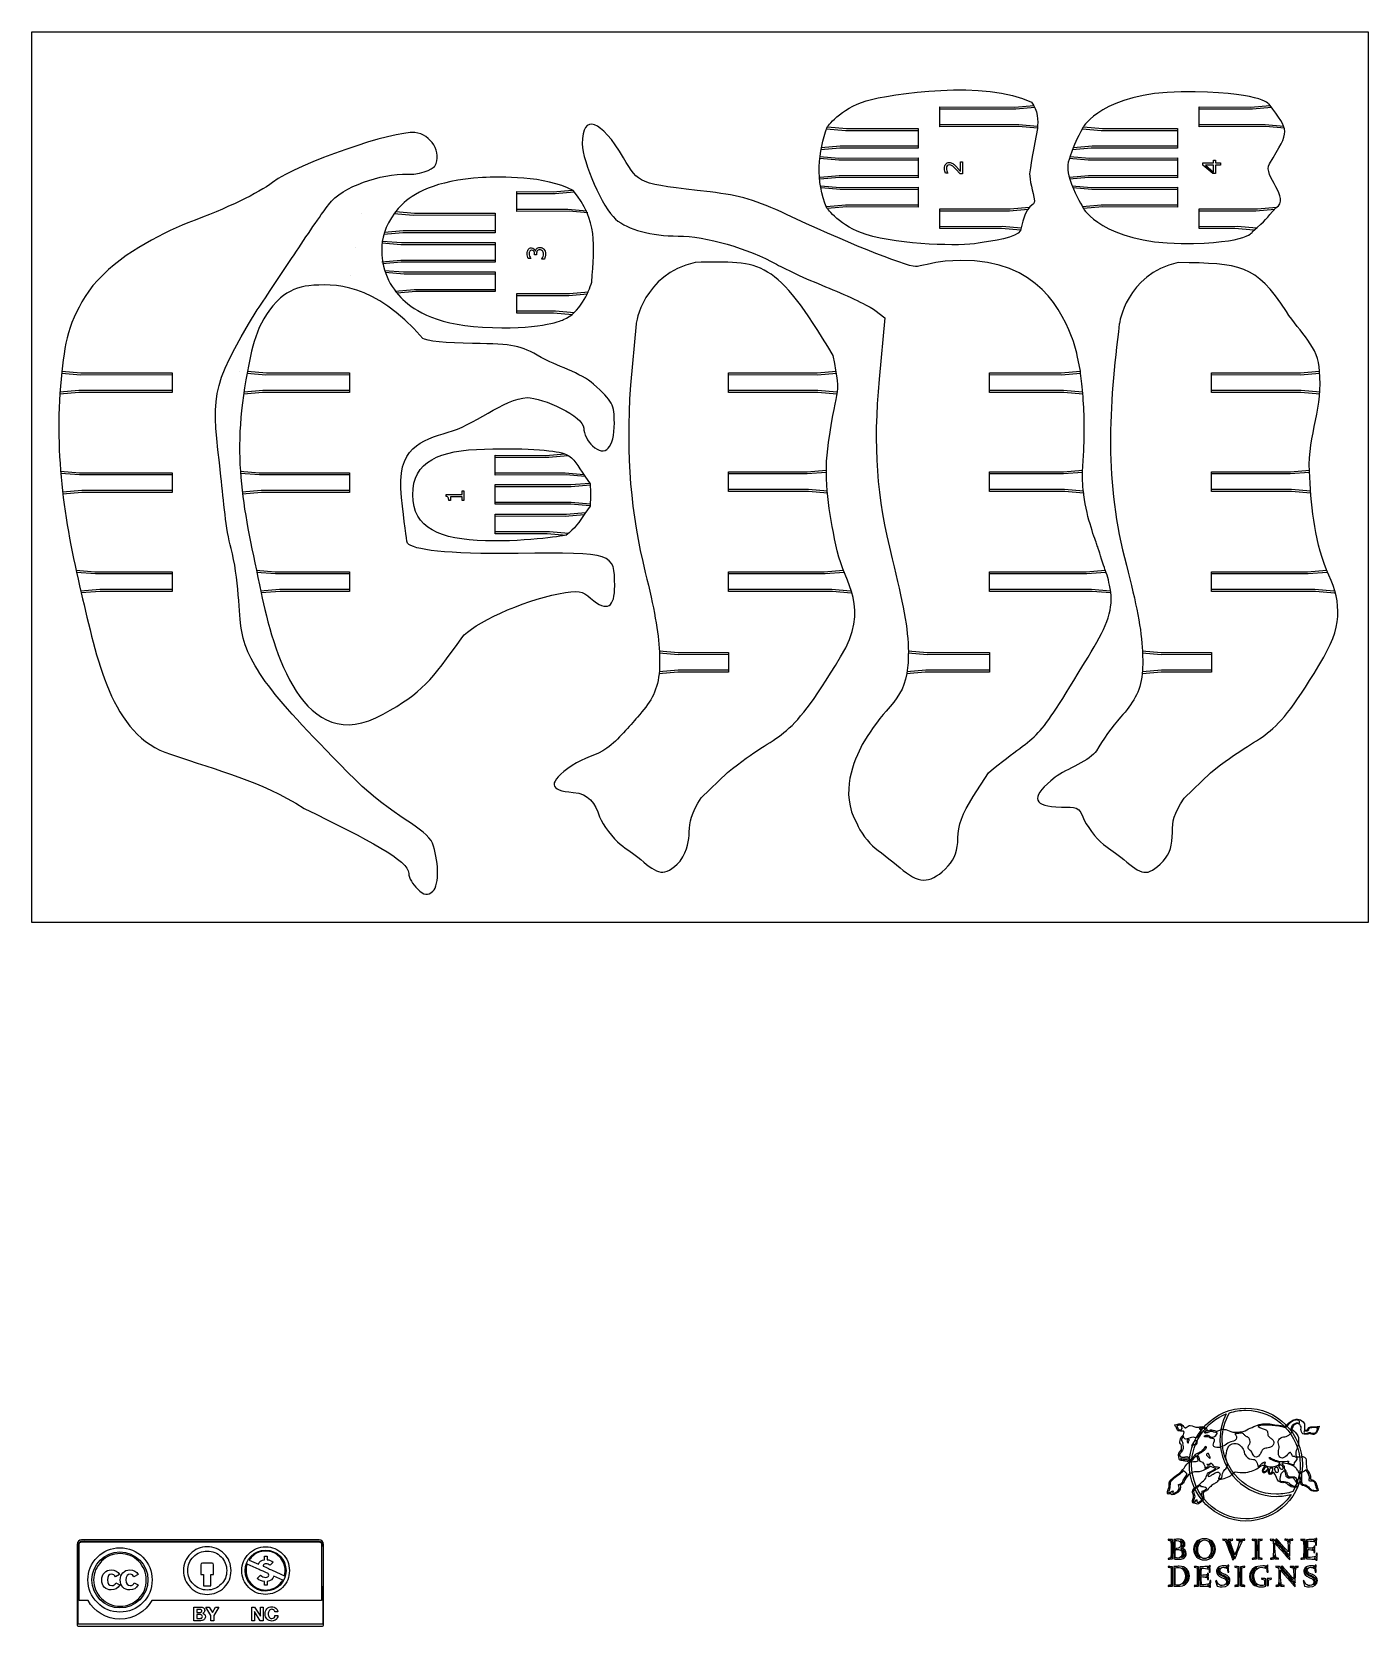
# Model space of a CAD drawing. Extents: x 2 to 170, y 576 to 776.
import ezdxf

# ---------------------------------------------------------------- set-up
doc = ezdxf.new("R2010")
doc.units = 0
doc.layers.get('0').update_dxf_attribs({"linetype": 'CONTINUOUS'})

msp = doc.modelspace()

# ---------------------------------------------------------------- linework, layer by layer
at = {"color": 7}
for points in [[(2.398384, 664.143302), (2.398384, 776.066545), (170.321636, 776.066545), (170.321636, 664.143302), (2.398384, 664.143302)], [(119.33457, 759.736527), (119.33457, 758.236343), (119.023522, 758.236343)], [(119.080071, 758.544439), (119.080071, 759.736543), (119.33457, 759.736527)], [(151.136485, 759.926794), (151.136485, 759.597884), (151.760077, 759.597884), (151.760077, 759.312138), (151.136485, 759.312138), (151.136485, 758.250994), (150.794182, 758.250994), (149.544025, 759.324039), (149.544025, 759.597884), (150.898366, 759.597884), (150.898366, 759.926794), (151.136485, 759.926794)], [(117.523294, 758.306287), (117.523294, 758.291407), (117.210757, 758.291407)], [(150.898366, 759.312138), (149.898236, 759.312138), (150.898366, 758.453401), (150.898366, 759.312138)], [(43.774938, 753.283504), (43.774962, 753.282704)], [(43.118562, 748.970192), (43.118586, 748.969392)], [(65.088473, 747.595699), (65.088473, 747.580795), (64.777418, 747.580795)], [(65.820698, 748.162778), (65.820698, 748.02883), (65.573645, 748.02883), (65.573645, 748.133006)], [(65.667389, 748.493129), (65.688269, 748.493129)], [(65.83265, 748.813104), (65.832564, 748.813147)], [(66.805896, 747.516787), (66.494849, 747.516787), (66.494849, 747.539107)], [(42.462194, 745.500792), (42.462218, 745.499992)], [(6.155249, 733.354354), (6.155273, 733.353554)], [(28.433689, 733.354354), (28.433713, 733.353554)], [(54.477963, 717.681824), (54.477969, 717.91251), (56.475239, 717.912505), (56.475239, 718.364947), (56.701486, 718.364973)], [(56.701486, 718.364973), (56.701486, 717.165412), (56.475265, 717.165412), (56.475265, 717.626784), (54.989962, 717.626779), (54.989962, 717.165417), (54.787557, 717.165417)], [(146.581602, 600.960678), (146.581602, 600.960678)], [(147.730242, 599.176221), (147.730242, 599.176221)], [(163.255308, 600.629605), (163.255308, 600.629605)], [(148.653924, 598.987139), (148.653924, 598.987139)], [(150.157808, 597.391765), (150.157808, 597.391765)], [(147.102647, 595.217362), (147.102647, 595.217362)], [(157.416732, 595.678228), (157.416732, 595.678228)], [(158.007447, 595.560047), (158.007447, 595.560047)], [(158.225037, 596.566904), (158.224999, 596.566999)], [(158.896938, 595.690067), (158.896938, 595.690067)], [(159.299575, 595.973689), (159.299575, 595.973689)], [(159.73771, 595.205523), (159.73771, 595.205523)], [(162.496841, 595.300121), (162.496841, 595.300064)], [(149.198552, 593.361967), (149.198609, 593.361967)], [(8.072948, 585.952244), (8.072948, 575.817453)], [(38.999031, 585.550799), (38.963193, 575.911046), (8.21429, 575.911046), (8.21429, 585.586508)], [(8.653234, 586.270366), (38.480517, 586.270366)], [(8.653234, 586.270366), (8.653234, 586.270366)], [(38.48052, 586.532229), (8.653237, 586.532229)], [(8.952965, 586.418839), (38.224644, 586.366841)], [(8.952965, 586.418839), (8.952965, 586.418839)], [(24.427286, 585.657928), (24.427286, 585.657928)], [(24.434805, 585.119163), (24.434805, 585.119163)], [(31.763907, 585.658056), (31.763907, 585.658056)], [(31.771415, 585.119164), (31.771424, 585.119164)], [(38.48052, 586.532229), (38.48052, 586.532229)], [(39.060683, 575.817453), (39.060683, 585.952244)], [(145.196524, 586.607191), (145.177582, 586.501114)], [(145.541274, 586.432922), (145.545062, 586.357153)], [(145.882234, 585.743424), (145.882234, 585.349424), (145.882234, 584.981944), (145.886023, 584.587945), (145.8936, 584.186369), (145.8936, 584.125754)], [(145.935273, 586.573095), (145.889811, 586.569307), (145.889811, 586.51248)], [(146.06408, 585.686597), (146.067869, 586.050288)], [(146.06408, 585.012252), (146.06408, 585.345636), (146.06408, 585.463078)], [(146.071657, 586.36473), (146.071657, 586.429134)], [(146.245926, 585.451713), (146.189099, 585.447924), (146.158792, 585.292597)], [(152.057413, 586.607191), (152.03847, 586.51248)], [(152.371854, 586.440499), (152.402162, 586.368518), (152.527181, 586.061654)], [(152.981796, 585.375943), (152.834046, 585.769943), (152.690085, 586.152577), (152.561277, 586.493537), (152.534758, 586.56173)], [(152.678719, 585.671443), (152.830257, 585.277444)], [(152.962853, 586.391249), (152.947699, 586.436711)], [(152.955276, 585.845712), (153.106815, 585.425193), (153.137122, 585.349424), (153.163641, 585.269867)], [(153.307603, 586.508691), (153.292449, 586.61098), (153.224257, 586.599614)], [(153.819044, 586.61098), (153.796313, 586.508691)], [(154.285024, 586.288961), (154.296389, 586.406403)], [(154.482023, 586.565518), (154.428985, 586.56173)], [(154.777523, 586.489749), (154.819196, 586.504903), (154.811619, 586.61098), (154.766157, 586.603403)], [(155.770102, 586.614768), (155.751159, 586.504903)], [(156.114851, 586.436711), (156.118639, 586.360942)], [(156.649023, 586.360942), (156.652811, 586.436711)], [(157.012715, 586.504903), (156.997561, 586.614768)], [(158.039382, 586.614768), (158.02044, 586.504903)], [(158.376554, 586.444288), (158.380343, 586.379884)], [(158.524304, 586.531422), (158.490208, 586.573095)], [(160.266993, 584.52733), (160.096512, 584.720541), (159.774494, 585.084232), (159.463841, 585.440347), (159.12288, 585.830558), (158.793284, 586.21698), (158.60765, 586.432922)], [(158.611438, 586.133634), (158.653111, 586.088173), (158.869053, 585.834346)], [(158.668265, 586.588249), (158.717515, 586.531422), (158.948611, 586.251076)], [(159.092572, 586.353365), (158.910726, 586.569307), (158.869053, 586.618556)], [(159.164553, 585.497174), (159.478994, 585.141059), (159.797225, 584.777368), (160.123032, 584.409888), (160.308666, 584.205311)], [(159.816167, 585.250924), (160.100301, 584.936483)], [(159.838898, 586.53521), (159.835109, 586.51248)], [(160.278358, 585.633558), (160.282147, 585.326694), (160.285935, 585.080444), (160.285935, 585.012252)], [(160.426108, 586.573095), (160.418531, 586.531422)], [(160.475358, 584.974367), (160.479146, 585.303963)], [(160.850415, 586.508691), (160.850415, 586.622345)], [(161.865722, 586.607191), (161.84678, 586.501114)], [(162.210472, 586.432922), (162.21426, 586.357153)], [(162.547644, 585.459289), (162.547644, 584.963002)], [(162.733278, 585.478232), (162.733278, 585.588097)], [(162.733278, 585.247136), (162.733278, 585.322905)], [(162.748432, 586.345788), (162.752221, 586.398826)], [(163.354585, 585.387309), (163.460662, 585.402463), (163.581892, 585.421405)], [(163.494758, 585.194098), (163.498546, 585.16379), (163.502335, 585.076656)], [(163.593258, 586.421557), (163.509912, 586.440499)], [(163.638719, 585.667654), (163.642507, 585.724481), (163.525065, 585.754789)], [(163.623565, 585.266078), (163.623565, 585.307751)], [(163.725853, 585.879808), (163.854661, 585.879808)], [(163.756161, 586.694325), (163.744796, 586.645076)], [(163.88118, 586.690537), (163.763738, 586.717056)], [(163.862238, 586.531422), (163.866026, 586.592037)], [(11.150193, 583.829381), (11.150193, 583.829381)], [(16.328932, 584.354489), (16.328932, 584.354489)], [(23.62533, 583.405013), (23.62533, 582.180263), (23.966911, 582.180263), (23.966911, 580.729982), (24.895173, 580.729982), (24.895173, 582.180263), (25.237005, 582.180263), (25.237005, 583.405013), (25.237008, 583.405013)], [(25.043535, 583.598468), (23.818802, 583.598468)], [(30.976239, 582.787193), (29.44676, 583.468292)], [(29.71366, 583.996028), (30.858698, 583.486331)], [(31.488978, 583.205923), (31.871905, 583.035525), (32.131036, 582.919997)], [(31.630081, 584.017949), (31.630081, 584.479661), (31.973916, 584.479661), (31.973916, 584.017949)], [(32.726244, 583.743429), (32.332787, 583.338986)], [(145.177582, 584.18258), (145.192736, 584.084081), (145.238197, 584.091657)], [(145.265474, 583.190006), (145.208647, 583.197583), (145.189705, 583.091506)], [(145.541274, 584.262138), (145.499601, 584.254561)], [(145.560216, 585.038771), (145.552639, 584.694022)], [(145.734485, 584.595522), (145.742062, 584.985733)], [(145.970127, 583.163487), (145.909511, 583.159698)], [(146.071657, 584.28108), (146.067869, 584.334119)], [(146.075446, 584.118177), (146.223195, 584.103023)], [(148.489449, 583.197583), (148.470506, 583.091506)], [(150.379887, 583.284717), (150.368522, 583.235467)], [(150.504906, 583.280929), (150.387464, 583.307448)], [(150.485964, 583.121814), (150.489752, 583.182429)], [(152.668113, 583.22789), (152.611286, 583.235467)], [(152.687056, 583.333967), (152.683267, 583.303659)], [(152.808286, 583.288506), (152.812075, 583.32639), (152.690844, 583.349121)], [(152.759036, 583.10666), (152.793132, 583.099083), (152.793132, 583.133179)], [(153.31518, 583.989369), (153.459141, 584.091657), (153.428833, 584.167427), (153.277295, 584.580368), (153.125757, 584.997098)], [(153.133334, 584.481868), (153.163641, 584.398522), (153.193949, 584.318965)], [(153.250776, 585.034983), (153.398526, 584.656137), (153.565218, 584.212888)], [(153.284872, 584.068927), (153.31518, 583.989369)], [(153.580371, 584.656137), (153.553852, 584.728118)], [(153.58492, 583.20516), (153.565977, 583.095294)], [(153.591737, 584.156061), (153.618256, 584.228042), (153.690236, 584.409888), (153.766006, 584.606887), (153.925121, 585.012252)], [(154.827533, 583.095294), (154.812379, 583.20516)], [(155.751159, 584.186369), (155.766313, 584.087869), (155.811775, 584.095446)], [(156.114851, 584.265926), (156.073178, 584.258349)], [(156.133793, 585.046348), (156.126216, 584.69781)], [(156.308062, 584.59931), (156.315639, 584.99331)], [(156.452023, 584.99331), (156.455812, 584.59931)], [(156.641446, 584.69781), (156.633869, 585.046348)], [(156.694484, 584.258349), (156.652811, 584.265926)], [(156.955888, 584.095446), (157.001349, 584.087869), (157.012715, 584.186369)], [(157.559008, 583.231679), (157.290028, 583.246833)], [(157.502181, 583.080141), (157.403681, 583.110448)], [(157.756008, 583.318813), (157.630989, 583.341544)], [(158.081055, 584.2091), (158.039382, 584.197734), (158.062113, 584.091657)], [(158.304574, 584.254561), (158.187132, 584.23183)], [(158.547035, 584.485657), (158.573554, 584.360638), (158.603862, 584.205311)], [(158.615227, 584.140907), (158.649323, 584.137119)], [(158.737217, 583.20516), (158.718274, 583.095294)], [(158.793284, 584.262138), (158.747823, 584.269715)], [(159.062264, 584.091657), (159.066053, 584.205311), (159.013015, 584.220465)], [(159.222139, 583.121814), (159.188043, 583.163487)], [(159.3661, 583.17864), (159.41535, 583.121814), (159.646446, 582.841468)], [(159.790407, 582.943756), (159.608561, 583.159698), (159.566888, 583.208948)], [(160.471569, 584.705387), (160.471569, 584.758425)], [(160.475358, 584.023465), (160.475358, 584.303811)], [(160.536732, 583.125602), (160.532944, 583.102871)], [(161.123943, 583.163487), (161.116366, 583.121814)], [(161.54825, 583.099083), (161.54825, 583.212737)], [(161.84678, 584.18258), (161.861934, 584.084081), (161.907395, 584.091657)], [(162.210472, 584.262138), (162.168799, 584.254561)], [(162.229414, 585.038771), (162.221837, 584.694022)], [(162.403683, 584.595522), (162.41126, 584.985733)], [(162.551433, 584.629618), (162.555221, 584.353061)], [(162.752221, 584.296234), (162.748432, 584.368215)], [(163.5137, 584.94406), (163.638719, 584.94406)], [(163.581892, 584.246984), (163.718277, 584.277292), (163.850872, 584.311388), (163.903911, 584.326542)], [(163.737219, 584.216676), (163.585681, 584.228042)], [(163.650843, 583.22789), (163.594016, 583.235467)], [(163.669785, 583.333967), (163.665996, 583.303659)], [(163.791015, 583.288506), (163.794804, 583.32639), (163.673573, 583.349121)], [(163.741766, 583.10666), (163.775862, 583.099083), (163.775862, 583.133179)], [(163.953161, 584.815252), (163.83193, 584.84556)], [(13.421347, 582.153324), (12.887296, 581.879807)], [(12.937791, 581.122651), (13.431246, 580.859913)], [(15.753408, 582.153324), (15.208824, 581.879807)], [(15.259194, 581.122651), (15.763674, 580.859913)], [(16.987661, 581.486887), (16.987661, 581.486887)], [(30.721114, 581.668186), (31.133365, 582.084035)], [(32.091458, 582.290653), (31.80601, 582.417946), (31.450392, 582.576067)], [(31.973913, 581.309724), (31.973913, 580.848012), (31.630078, 580.848012), (31.630078, 581.309724)], [(32.611954, 582.705872), (34.146196, 582.022896)], [(33.926925, 581.473477), (32.797924, 581.976032)], [(34.339679, 582.66377), (34.339679, 582.66377)], [(145.553397, 583.023314), (145.557185, 582.947545)], [(145.572339, 581.629163), (145.564762, 581.284413)], [(145.746608, 581.185914), (145.754185, 581.576124)], [(145.898146, 582.712661), (145.898146, 582.337604)], [(145.898146, 581.579913), (145.901934, 581.189702)], [(146.079992, 581.212433), (146.076203, 581.545817)], [(146.08378, 582.95891), (146.08378, 583.015737)], [(148.834198, 583.023314), (148.837986, 582.947545)], [(148.85314, 581.629163), (148.845563, 581.284413)], [(149.027409, 581.185914), (149.034986, 581.576124)], [(149.17137, 582.049681), (149.17137, 581.553394)], [(149.175159, 581.22001), (149.178947, 580.943452)], [(149.357005, 582.068623), (149.357005, 582.178489)], [(149.357005, 581.837528), (149.357005, 581.913297)], [(149.372158, 582.936179), (149.375947, 582.989218)], [(149.978311, 581.9777), (150.084388, 581.992854), (150.205618, 582.011797)], [(150.118484, 581.784489), (150.122272, 581.754182), (150.126061, 581.667047)], [(150.216984, 583.011948), (150.133638, 583.030891)], [(150.137426, 581.534451), (150.262445, 581.534451)], [(150.262445, 582.258046), (150.266234, 582.314873), (150.148791, 582.345181)], [(150.247291, 581.85647), (150.247291, 581.898143)], [(150.34958, 582.4702), (150.478387, 582.4702)], [(150.576887, 581.405644), (150.455656, 581.435952)], [(151.258808, 581.435952), (151.160309, 581.398067), (151.338366, 580.719934)], [(152.205922, 581.879201), (151.921788, 582.00422)], [(152.679479, 582.515661), (152.683267, 582.477776), (152.808286, 582.477776), (152.804498, 582.527026)], [(152.789344, 582.943756), (152.789344, 583.000583)], [(153.929669, 583.027102), (153.933457, 582.951333)], [(153.948611, 581.63674), (153.941034, 581.288202)], [(154.12288, 581.189702), (154.130457, 581.583701)], [(154.266841, 581.583701), (154.27063, 581.189702)], [(154.456264, 581.288202), (154.448687, 581.63674)], [(154.463841, 582.951333), (154.467629, 583.027102)], [(156.945278, 581.704932), (156.922548, 581.606432), (156.968009, 581.595067)], [(157.593104, 582.883141), (157.596892, 582.841468), (157.604469, 582.678564)], [(157.630989, 582.447469), (157.756008, 582.447469)], [(158.09318, 581.697355), (157.941642, 581.674624)], [(158.165161, 581.595067), (158.153795, 581.704932)], [(159.074389, 583.034679), (159.078178, 582.970275)], [(160.964828, 581.117721), (160.794347, 581.310933), (160.472329, 581.674624), (160.161675, 582.030739), (159.820715, 582.42095), (159.491119, 582.807372), (159.305485, 583.023314)], [(159.309273, 582.724026), (159.350946, 582.678564), (159.566888, 582.424738)], [(159.862388, 582.087566), (160.176829, 581.731451), (160.495059, 581.367759), (160.820866, 581.000279), (161.006501, 580.795703)], [(160.514002, 581.841316), (160.798136, 581.526874)], [(160.976193, 582.22395), (160.979981, 581.917085), (160.98377, 581.670836), (160.98377, 581.602644)], [(161.169404, 581.295779), (161.169404, 581.348817)], [(161.173193, 581.564759), (161.176981, 581.894354)], [(162.241538, 581.435952), (162.143038, 581.398067), (162.321095, 580.719934)], [(163.188651, 581.879201), (162.904517, 582.00422)], [(163.662208, 582.515661), (163.665996, 582.477776), (163.791015, 582.477776), (163.787227, 582.527026)], [(163.772073, 582.943756), (163.772073, 583.000583)], [(145.189705, 580.784337), (145.204859, 580.670684)], [(145.553397, 580.856318), (145.511724, 580.848741)], [(145.909511, 580.788126), (145.909511, 580.716145)], [(145.958761, 580.716145), (146.129242, 580.700991)], [(148.470506, 580.772972), (148.48566, 580.674472), (148.531122, 580.682049)], [(148.834198, 580.85253), (148.792525, 580.844953)], [(149.375947, 580.886626), (149.372158, 580.958606)], [(150.205618, 580.837376), (150.342003, 580.867683), (150.474599, 580.901779), (150.527637, 580.916933)], [(150.360945, 580.807068), (150.209407, 580.818433)], [(153.565977, 580.776761), (153.581131, 580.678261), (153.626593, 580.685838)], [(153.929669, 580.856318), (153.887996, 580.848741)], [(154.509302, 580.848741), (154.467629, 580.856318)], [(154.770706, 580.685838), (154.816167, 580.678261), (154.827533, 580.776761)], [(157.475662, 580.697203), (157.475662, 580.750241)], [(157.6272, 580.738876), (157.805257, 580.795703), (157.801469, 580.848741)], [(158.77889, 580.799491), (158.737217, 580.788126), (158.759947, 580.682049)], [(159.002408, 580.844953), (158.884966, 580.822222)], [(159.244869, 581.076048), (159.271389, 580.951029), (159.301696, 580.795703)], [(159.313062, 580.731299), (159.347158, 580.727511)], [(159.491119, 580.85253), (159.445658, 580.860106)], [(159.760099, 580.682049), (159.763888, 580.795703), (159.710849, 580.810857)], [(161.173193, 580.613857), (161.173193, 580.894203)], [(9.450679, 578.926124), (8.335086, 578.926124)], [(38.798543, 578.926124), (17.479735, 578.926124)], [(23.590249, 576.365863), (22.759726, 576.365863), (22.759726, 578.075877), (23.565937, 578.075877), (23.565937, 578.07588)], [(23.489118, 577.783184), (23.136634, 577.783184), (23.136634, 577.384246), (23.517945, 577.384254)], [(23.547162, 577.127654), (23.136662, 577.127654), (23.136662, 576.658554), (23.539894, 576.658554), (23.539887, 576.658552)], [(24.261632, 578.07588), (24.683408, 578.07588), (25.083885, 577.400543), (25.481854, 578.07588), (25.901125, 578.07588), (25.26633, 577.022155), (25.26633, 576.365863), (24.889411, 576.365863), (24.889411, 577.031677), (24.261632, 578.07588)], [(30.392817, 578.07588), (31.107308, 576.928687), (31.111311, 576.928687), (31.111311, 578.07588), (31.464171, 578.07588), (31.464171, 576.365866), (31.088004, 576.365866), (30.37627, 577.510803), (30.371497, 577.510803), (30.371497, 576.365866), (30.018637, 576.365866), (30.018637, 578.07588), (30.392817, 578.07588)], [(32.891905, 577.620318), (32.891905, 577.62031)], [(33.299146, 577.501791), (32.935007, 577.501791)], [(8.204017, 575.686521), (38.929614, 575.686521)], [(32.949291, 577.025919), (33.313429, 577.025919)]]:
    msp.add_lwpolyline(points, dxfattribs=at)
at = {"color": 1}
for points in [[(128.76821, 763.947688), (126.390994, 764.153392), (116.50897, 764.145392), (116.50897, 766.625656), (125.91557, 766.617656), (128.292786, 766.82324)], [(159.829946, 763.947696), (157.45273, 764.1534), (149.107714, 764.1454), (149.107714, 766.625664), (155.592818, 766.617664), (157.970034, 766.823248)], [(102.374938, 764.126368), (104.752154, 763.920664), (113.76577, 763.928664), (113.76577, 761.448392), (103.929442, 761.456392), (101.552234, 761.250808)], [(134.553514, 764.126368), (136.93073, 763.920664), (146.36453, 763.928664), (146.36453, 761.4484), (135.53621, 761.4564), (133.159002, 761.250816)], [(101.44017, 760.417296), (103.817386, 760.211592), (113.765778, 760.219592), (113.765778, 757.739328), (103.829402, 757.747328), (101.452186, 757.541744)], [(132.881626, 760.417296), (135.258842, 760.211592), (146.36453, 760.219592), (146.36453, 757.739328), (135.187202, 757.747328), (132.809986, 757.541744)], [(72.284906, 753.309952), (69.90769, 753.515656), (63.362066, 753.507656), (63.362066, 755.98792), (67.91925, 755.97992), (70.296458, 756.185504)], [(101.546218, 756.732088), (103.923434, 756.526384), (113.76577, 756.534384), (113.76577, 754.05412), (104.756786, 754.06212), (102.379578, 753.856536)], [(133.121442, 756.732088), (135.498658, 756.526384), (146.36453, 756.534384), (146.36453, 754.05412), (136.940594, 754.06212), (134.563378, 753.856536)], [(48.12237, 753.488616), (50.499586, 753.282912), (60.618866, 753.290912), (60.618866, 750.810648), (48.997954, 750.818648), (46.620746, 750.613064)], [(126.630658, 751.149648), (124.253442, 751.355352), (116.50897, 751.347352), (116.50897, 753.827616), (125.344946, 753.819616), (127.722162, 754.0252)], [(155.937034, 751.149648), (153.559818, 751.355352), (149.107714, 751.347352), (149.107714, 753.827616), (156.441282, 753.819616), (158.818498, 754.0252)], [(46.450482, 749.779544), (48.827698, 749.57384), (60.618866, 749.58184), (60.618866, 747.101576), (48.820322, 747.109576), (46.443106, 746.903992)], [(46.711714, 746.094336), (49.08893, 745.888632), (60.618866, 745.896632), (60.618866, 743.416368), (50.659394, 743.424368), (48.282186, 743.218784)], [(70.34133, 740.51192), (67.964114, 740.717624), (63.362066, 740.709624), (63.362066, 743.189888), (69.967314, 743.181888), (72.344522, 743.387472)], [(6.152417, 733.423938), (8.529633, 733.218234), (20.022169, 733.226234), (20.022169, 730.74597), (8.282425, 730.75397), (5.905209, 730.548386)], [(29.490633, 733.423938), (31.867849, 733.218234), (42.30061, 733.226234), (42.30061, 730.74597), (31.390257, 730.75397), (29.013041, 730.548386)], [(103.54197, 730.548274), (101.164754, 730.753978), (89.944282, 730.745978), (89.944282, 733.226242), (101.098082, 733.218242), (103.47529, 733.423826)], [(134.45473, 730.548274), (132.077514, 730.753978), (122.748146, 730.745978), (122.748146, 733.226242), (131.762522, 733.218242), (134.13973, 733.423826)], [(164.25649, 730.548274), (161.879274, 730.753978), (150.65881, 730.745978), (150.65881, 733.226242), (161.812602, 733.218242), (164.18981, 733.423826)], [(71.918946, 720.172042), (69.541722, 720.377746), (60.618866, 720.369746), (60.618866, 722.85001), (66.98237, 722.84201), (69.359578, 723.047594)], [(6.006241, 720.856394), (8.383457, 720.65069), (20.022153, 720.65869), (20.022153, 718.178426), (8.662425, 718.186426), (6.285209, 717.980842)], [(28.584177, 720.856394), (30.961393, 720.65069), (42.300594, 720.65869), (42.300594, 718.178426), (31.240361, 718.186426), (28.863153, 717.980842)], [(102.37473, 718.08849), (99.997514, 718.305314), (89.944274, 718.305314), (89.944274, 720.777578), (99.84413, 720.777578), (102.221346, 720.983162)], [(134.567322, 718.107594), (132.190106, 718.313298), (122.748138, 718.305298), (122.748138, 720.785562), (132.055826, 720.777562), (134.433042, 720.983146)], [(163.08925, 718.08849), (160.712034, 718.305314), (150.658802, 718.305314), (150.658802, 720.777578), (160.55865, 720.777578), (162.935866, 720.983162)], [(72.517298, 716.48681), (70.140082, 716.692514), (60.618866, 716.684514), (60.618866, 719.164778), (70.124986, 719.156778), (72.502194, 719.362362)], [(69.541866, 712.777762), (67.16465, 712.983466), (60.618866, 712.975466), (60.618866, 715.45573), (69.587746, 715.44773), (71.964962, 715.653314)], [(7.950161, 708.415714), (10.327377, 708.21001), (20.022145, 708.21801), (20.022145, 705.737746), (10.986361, 705.745746), (8.609145, 705.540162)], [(30.574177, 708.415714), (32.951393, 708.21001), (42.300586, 708.21801), (42.300586, 705.737746), (33.587345, 705.745746), (31.210129, 705.540162)], [(105.37369, 705.532042), (102.996474, 705.737746), (89.944258, 705.737746), (89.944258, 708.218018), (101.980954, 708.210018), (104.358162, 708.415602)], [(138.005626, 705.540042), (135.62841, 705.745746), (122.748122, 705.737746), (122.748122, 708.218018), (134.880322, 708.210018), (137.25753, 708.415602)], [(166.08821, 705.532042), (163.710994, 705.737746), (150.658786, 705.737746), (150.658786, 708.218018), (162.695474, 708.210018), (165.072682, 708.415602)], [(103.811186, 705.609634), (103.811162, 705.610434)], [(136.615042, 705.609634), (136.615018, 705.610434)], [(164.525706, 705.609634), (164.525682, 705.610434)], [(81.257074, 698.265346), (83.63429, 698.059642), (89.944258, 698.067642), (89.944258, 695.587378), (83.583962, 695.595378), (81.206746, 695.389794)], [(112.523226, 698.265346), (114.900442, 698.059642), (122.748122, 698.067642), (122.748122, 695.587378), (114.668042, 695.595378), (112.290826, 695.389794)], [(141.929586, 698.265346), (144.306802, 698.059642), (150.658786, 698.067642), (150.658786, 695.58737), (144.326506, 695.59537), (141.94929, 695.389786)]]:
    msp.add_lwpolyline(points, dxfattribs=at)
at = {"color": 3}
for points in [[(128.790194, 764.184464), (126.412978, 764.390168), (116.50897, 764.382168), (116.50897, 766.388896), (126.043794, 766.380896), (128.421002, 766.58648)], [(159.741618, 764.184464), (157.364402, 764.390168), (149.107714, 764.382168), (149.107714, 766.388896), (155.794578, 766.380896), (158.171794, 766.58648)], [(102.251346, 763.8896), (104.628562, 763.683896), (113.76577, 763.691896), (113.76577, 761.68516), (103.969978, 761.69316), (101.592762, 761.487576)], [(134.41457, 763.8896), (136.791786, 763.683896), (146.36453, 763.691896), (146.36453, 761.685168), (135.65837, 761.693168), (133.281162, 761.487584)], [(101.433018, 760.180528), (103.810234, 759.974824), (113.765778, 759.982824), (113.765778, 757.976096), (103.831074, 757.984096), (101.453866, 757.778512)], [(132.77141, 760.180528), (135.148626, 759.974824), (146.36453, 759.982824), (146.36453, 757.976096), (135.173522, 757.984096), (132.796306, 757.778512)], [(72.132314, 753.54672), (69.755098, 753.752424), (63.362066, 753.744424), (63.362066, 755.751152), (68.16385, 755.743152), (70.541066, 755.948736)], [(101.586858, 756.49532), (103.964074, 756.289616), (113.76577, 756.297616), (113.76577, 754.290888), (104.640514, 754.298888), (102.263298, 754.093304)], [(133.222298, 756.49532), (135.599514, 756.289616), (146.36453, 756.297616), (146.36453, 754.290888), (136.791602, 754.298888), (134.414386, 754.093304)], [(126.718458, 751.386416), (124.341242, 751.59212), (116.50897, 751.58412), (116.50897, 753.590848), (125.234282, 753.582848), (127.61149, 753.788432)], [(156.289146, 751.386416), (153.91193, 751.59212), (149.107714, 751.58412), (149.107714, 753.590848), (156.20209, 753.582848), (158.579298, 753.788432)], [(47.940578, 753.251848), (50.317794, 753.046144), (60.618866, 753.054144), (60.618866, 751.047416), (49.077282, 751.055416), (46.700066, 750.849832)], [(46.40453, 749.542776), (48.781746, 749.337072), (60.618866, 749.345072), (60.618866, 747.338344), (48.763802, 747.346344), (46.386586, 747.14076)], [(46.791154, 745.857568), (49.16837, 745.651864), (60.618866, 745.659864), (60.618866, 743.653136), (50.446138, 743.661136), (48.068922, 743.455552)], [(70.564914, 740.748688), (68.187698, 740.954392), (63.362066, 740.946392), (63.362066, 742.95312), (69.856642, 742.94512), (72.233858, 743.150704)], [(6.142097, 733.18717), (8.519313, 732.981466), (20.022169, 732.989466), (20.022169, 730.982738), (8.307361, 730.990738), (5.930145, 730.785154)], [(29.434233, 733.18717), (31.811457, 732.981466), (42.30061, 732.989466), (42.30061, 730.982738), (31.438225, 730.990738), (29.061017, 730.785154)], [(103.565122, 730.785042), (101.187906, 730.990746), (89.944282, 730.982746), (89.944282, 732.989474), (101.123666, 732.981474), (103.500874, 733.187058)], [(134.420578, 730.785042), (132.043362, 730.990746), (122.748146, 730.982746), (122.748146, 732.989474), (131.807202, 732.981474), (134.18441, 733.187058)], [(164.279642, 730.785042), (161.902426, 730.990746), (150.65881, 730.982746), (150.65881, 732.989474), (161.838186, 732.981474), (164.215394, 733.187058)], [(71.772074, 720.40881), (69.394858, 720.614514), (60.618866, 720.606514), (60.618866, 722.613242), (67.375426, 722.605242), (69.752634, 722.810826)], [(6.025153, 720.619626), (8.402369, 720.413922), (20.022153, 720.421922), (20.022153, 718.415194), (8.658129, 718.423194), (6.280913, 718.21761)], [(28.626129, 720.619626), (31.003345, 720.413922), (42.300594, 720.421922), (42.300594, 718.415194), (31.205169, 718.423194), (28.827961, 718.21761)], [(102.371474, 718.325258), (99.994258, 718.542082), (89.944274, 718.542082), (89.944274, 720.54081), (99.821522, 720.54081), (102.19873, 720.746394)], [(134.564066, 718.344362), (132.18685, 718.550066), (122.748138, 718.542066), (122.748138, 720.548794), (132.052322, 720.540794), (134.42953, 720.746378)], [(163.085994, 718.325258), (160.708778, 718.542082), (150.658802, 718.542082), (150.658802, 720.54081), (160.536042, 720.54081), (162.91325, 720.746394)], [(72.54077, 716.723578), (70.163554, 716.929282), (60.618866, 716.921282), (60.618866, 718.92801), (70.181506, 718.92001), (72.558714, 719.125594)], [(69.813554, 713.01453), (67.436338, 713.220234), (60.618866, 713.212234), (60.618866, 715.218962), (69.41853, 715.210962), (71.795738, 715.416546)], [(8.012921, 708.178946), (10.390137, 707.973242), (20.022145, 707.981242), (20.022145, 705.974514), (10.923601, 705.982514), (8.546385, 705.77693)], [(30.636937, 708.178946), (33.014153, 707.973242), (42.300586, 707.981242), (42.300586, 705.974514), (33.524577, 705.982514), (31.147369, 705.77693)], [(105.285402, 705.776818), (102.908186, 705.982522), (89.944258, 705.974522), (89.944258, 707.981242), (102.088234, 707.973242), (104.46545, 708.178826)], [(137.917338, 705.776818), (135.540122, 705.982522), (122.748122, 705.974522), (122.748122, 707.981242), (134.958946, 707.973242), (137.336162, 708.178826)], [(165.999922, 705.776818), (163.622706, 705.982522), (150.658786, 705.974522), (150.658786, 707.981242), (162.802754, 707.973242), (165.17997, 708.178826)], [(81.235802, 698.028578), (83.613018, 697.822874), (89.944258, 697.830874), (89.944258, 695.824146), (83.619242, 695.832146), (81.242026, 695.626562)], [(112.52997, 698.028578), (114.907186, 697.822874), (122.748122, 697.830874), (122.748122, 695.824146), (114.745338, 695.832146), (112.368122, 695.626562)], [(141.93633, 698.028578), (144.313546, 697.822874), (150.658786, 697.830874), (150.658786, 695.824138), (144.347778, 695.832138), (141.970562, 695.626554)]]:
    msp.add_lwpolyline(points, dxfattribs=at)
at = {"color": 5}
for points in [[(157.889408, 766.961317), (157.889394, 766.961317)], [(102.323334, 764.077431), (102.323302, 764.077431)], [(70.417495, 756.126418), (70.417495, 756.126418)], [(108.320058, 741.090088), (109.603042, 740.122816), (108.878698, 732.405242)], [(78.337386, 739.364816), (77.613362, 731.647274)], [(133.051194, 737.795424), (133.051194, 737.795384)], [(134.164394, 733.402986), (133.75725, 735.388682)], [(134.437634, 720.819682), (134.557378, 722.839274)], [(71.907152, 720.210221), (72.573337, 719.262749)], [(72.546476, 716.465366), (71.9062, 715.548711)], [(72.546476, 716.465366), (72.546476, 716.465366)], [(79.48705, 708.096538), (79.48705, 708.096538)], [(165.07765, 708.452994), (165.07765, 708.452994)], [(8.599865, 705.565538), (8.599865, 705.565538)], [(46.56117, 690.312506), (46.561098, 690.311642)], [(86.500682, 679.781698), (89.814978, 682.963666)], [(120.693578, 679.94649), (122.618762, 682.954706)], [(147.215146, 679.77281), (150.52945, 682.954762)]]:
    msp.add_lwpolyline(points, dxfattribs=at)
for points in [[(107.242774, 767.402503), (110.232419, 768.287335), (122.401512, 770.063079), (128.000504, 767.232575)], [(146.835817, 768.524264), (136.984496, 768.415868), (134.515263, 764.101434), (134.515263, 764.101434)], [(157.889394, 766.961317), (157.889394, 766.961317), (156.687145, 768.632653), (146.835817, 768.524264)], [(76.75793, 760.226952), (73.910538, 765.078392), (71.562538, 765.880952), (71.563618, 762.002592)], [(102.323302, 764.077431), (102.323302, 764.077431), (103.997605, 766.420671), (107.242774, 767.402503)], [(128.000504, 767.232575), (128.844579, 766.283943), (128.875691, 764.847303), (128.758693, 763.928367)], [(157.912016, 759.473778), (160.540938, 763.790811), (160.43594, 763.523634), (157.889408, 766.961317)], [(50.517842, 763.408216), (47.921834, 763.662488), (35.92029, 759.615088), (32.649577, 757.139584)], [(102.319494, 753.921727), (100.826133, 757.247847), (101.234969, 761.087279), (102.323334, 764.077431)], [(128.758693, 763.928367), (128.366515, 761.678551), (127.783858, 758.654471), (127.775073, 758.210799)], [(134.515263, 764.101434), (133.66143, 762.401398), (133.466403, 762.149002), (132.87038, 760.44914)], [(53.05465, 759.18156), (53.969146, 760.890408), (52.57913, 763.206056), (50.517842, 763.408216)], [(71.563618, 762.002592), (71.564042, 759.756688), (74.154682, 753.885416), (75.73977, 752.537768)], [(87.623826, 755.948512), (78.449538, 757.017992), (78.698874, 756.9198), (76.75793, 760.226952)], [(132.87038, 760.44914), (132.469714, 759.306442), (132.491048, 758.790058), (132.848708, 757.549282)], [(158.728158, 753.963222), (160.73461, 755.121651), (157.013989, 757.999102), (157.912016, 759.473778)], [(39.67421, 754.346008), (41.503322, 756.710792), (46.24721, 758.235624), (49.60073, 758.170832)], [(59.017145, 757.74785), (52.923914, 757.421597), (50.255746, 755.61943), (48.919058, 754.364563)], [(49.60073, 758.170832), (51.92861, 758.126512), (53.05465, 759.18156), (53.05465, 759.18156)], [(70.417495, 756.126418), (66.867002, 758.015899), (61.270896, 757.853446), (59.017145, 757.74785)], [(127.775073, 758.210799), (127.761457, 757.523311), (128.20577, 755.941023), (128.383494, 754.839671)], [(132.848708, 757.549282), (133.357309, 755.784886), (134.202042, 754.66633), (134.50959, 753.905348)], [(32.649577, 757.139584), (30.829601, 755.76208), (27.065697, 753.966704), (21.985033, 752.052664)], [(72.750742, 744.606547), (73.119346, 749.348647), (73.488814, 752.346612), (70.417495, 756.126418)], [(97.229466, 753.107552), (93.472114, 754.89364), (91.38985, 755.509816), (87.623826, 755.948512)], [(35.640282, 748.49508), (37.20961, 750.873632), (39.02485, 753.506512), (39.67421, 754.346008)], [(48.919058, 754.364563), (47.540842, 753.070702), (46.603423, 751.132476), (46.433388, 749.720146)], [(107.242774, 750.590143), (103.997605, 751.571983), (102.319494, 753.921727), (102.319494, 753.921727)], [(128.383494, 754.839671), (128.500522, 754.114455), (127.31946, 754.767671), (126.634621, 751.111567)], [(134.50959, 753.905348), (134.50959, 753.905348), (136.985101, 749.57233), (146.836429, 749.463747)], [(155.818004, 751.0013), (157.549575, 752.449033), (157.459971, 752.56429), (158.728158, 753.963222)], [(21.985033, 752.052664), (18.299649, 750.5258), (13.218249, 747.989504), (10.075825, 744.169168)], [(75.73977, 752.537768), (77.34049, 751.176848), (80.201434, 750.402672), (83.630098, 750.402672)], [(113.434562, 746.567496), (112.249402, 746.573896), (103.802706, 749.982848), (97.229466, 753.107552)], [(46.433388, 749.720146), (46.06477, 746.674394), (47.157672, 744.381554), (48.761054, 742.695329)], [(83.630098, 750.402672), (87.00457, 750.402672), (92.477626, 748.832704), (95.988946, 746.8576)], [(121.29662, 749.492287), (119.262649, 749.121199), (111.621037, 749.265407), (107.242774, 750.590143)], [(126.634621, 751.111567), (126.124904, 750.133839), (123.275817, 749.853079), (121.29662, 749.492287)], [(146.836429, 749.463747), (155.542849, 749.463747), (155.818004, 751.0013), (155.818004, 751.0013)], [(30.720673, 741.124736), (31.857129, 742.799872), (34.070953, 746.116472), (35.640282, 748.49508)], [(103.07521, 735.402541), (95.75525, 747.620704), (94.25613, 747.242904), (85.733274, 747.096312)], [(133.051194, 737.795384), (131.350402, 741.972928), (127.874618, 748.208696), (117.189506, 747.230712)], [(85.733274, 747.096312), (79.157578, 745.5842), (78.337386, 739.364816), (78.337386, 739.364816)], [(95.988946, 746.8576), (97.196538, 746.178296), (100.176314, 744.820408), (102.610802, 743.839992)], [(117.189506, 747.230712), (115.604554, 747.085656), (113.972658, 746.564792), (113.434562, 746.567496)], [(146.44813, 747.088096), (139.872442, 745.575976), (139.05225, 739.356608), (139.05225, 739.356608)], [(160.048202, 740.916496), (156.14557, 746.940704), (154.229202, 746.921), (146.44813, 747.088096)], [(10.075825, 744.169168), (7.222401, 740.434736), (6.593577, 737.459232), (6.155249, 733.354354)], [(37.21745, 744.168304), (35.930162, 744.058168), (34.625585, 743.454672), (33.651305, 742.649816)], [(51.51733, 737.547624), (45.39637, 744.60104), (40.326394, 744.43428), (37.21745, 744.168304)], [(69.215254, 739.895062), (71.203325, 740.708618), (72.389748, 743.330981), (72.750742, 744.606547)], [(102.610802, 743.839992), (105.045242, 742.859568), (107.61445, 741.62208), (108.320058, 741.090088)], [(33.651305, 742.649816), (30.773322, 739.92396), (30.158509, 736.948968), (29.480081, 733.370026)], [(48.761054, 742.695329), (50.011723, 741.392676), (52.72752, 739.286582), (59.017145, 738.94999)], [(26.159377, 720.172114), (25.061913, 730.220282), (24.477129, 730.954282), (30.720673, 741.124736)], [(59.017145, 738.94999), (66.018972, 738.575086), (68.743762, 739.706465), (69.215254, 739.895062)], [(164.201674, 733.410898), (164.174634, 736.434976), (161.766578, 738.26396), (160.048202, 740.916496)], [(57.782658, 736.895992), (54.584442, 736.933352), (51.846514, 737.218424), (51.51733, 737.547624)], [(133.75725, 735.388682), (133.603986, 736.136168), (133.393026, 736.9558), (133.051194, 737.795424)], [(139.05225, 739.356608), (137.751378, 728.852884), (137.107514, 719.388418), (139.960426, 709.05633)], [(66.396714, 735.139783), (63.66889, 736.711312), (63.065474, 736.831184), (57.782658, 736.895992)], [(102.322154, 722.864834), (103.376546, 731.949202), (104.33829, 729.558914), (103.07521, 735.402541)], [(72.991186, 731.80789), (71.557882, 733.13253), (68.00997, 734.210428), (66.396714, 735.139783)], [(134.463466, 730.62469), (134.400986, 731.777618), (134.212994, 732.663058), (134.164394, 733.402986)], [(162.938554, 720.85393), (162.77317, 725.368179), (164.741906, 729.166523), (164.201674, 733.410898)], [(6.155249, 733.354354), (5.107089, 723.538314), (6.388449, 714.80293), (8.599865, 705.565538)], [(29.480081, 733.370026), (27.360625, 722.284906), (29.014273, 716.121098), (31.204785, 705.569658)], [(75.59725, 726.910498), (75.59725, 729.176034), (75.363258, 729.615706), (72.991186, 731.80789)], [(77.613362, 731.647274), (77.02157, 722.52803), (77.658562, 715.625243), (79.48705, 708.096538)], [(108.878698, 732.405242), (108.081026, 723.907242), (108.52829, 717.722018), (110.511634, 709.822506)], [(54.697714, 725.757906), (57.680482, 726.444163), (61.81649, 729.98437), (64.620418, 730.104626)], [(64.620418, 730.104626), (66.569658, 730.104618), (71.756746, 727.742138), (71.756746, 726.26613)], [(134.557378, 722.839274), (134.736274, 725.856594), (134.660986, 728.343586), (134.463466, 730.62469)], [(48.843826, 717.555586), (48.101346, 723.936314), (51.430954, 724.707946), (54.697714, 725.757906)], [(71.756746, 726.26613), (71.756746, 725.573026), (72.245666, 724.563314), (72.84377, 724.022226)], [(72.84377, 724.022226), (74.45729, 722.56197), (75.59725, 723.75765), (75.59725, 726.910498)], [(50.260251, 717.872921), (50.260256, 722.092111), (53.606768, 723.49066), (59.290717, 723.637535)], [(59.290717, 723.637535), (64.974854, 723.784222), (68.563278, 723.43373), (69.463793, 722.990269)], [(69.463793, 722.990269), (70.6514, 722.405436), (70.890522, 721.634613), (71.907152, 720.210221)], [(103.602146, 710.82369), (102.689762, 714.958098), (101.994866, 718.885754), (102.322154, 722.864834)], [(27.431025, 711.120226), (26.743209, 713.619386), (26.519665, 717.076034), (26.159377, 720.172114)], [(134.590458, 718.03089), (134.407618, 719.42413), (134.417746, 719.957514), (134.437634, 720.819682)], [(165.07765, 708.452994), (163.472066, 712.595445), (163.149738, 716.798581), (162.938554, 720.85393)], [(49.587882, 711.791314), (49.443338, 712.311586), (49.204114, 714.459506), (48.843826, 717.555586)], [(59.385682, 712.103884), (53.701728, 712.250571), (50.260251, 713.653727), (50.260251, 717.872921)], [(72.573337, 719.262749), (72.572634, 718.215231), (72.625338, 717.71928), (72.546476, 716.465366)], [(134.611418, 717.884882), (134.605818, 717.933522), (134.600458, 717.98213), (134.590458, 718.03089)], [(136.228522, 711.641818), (136.083954, 712.16209), (134.971874, 714.78881), (134.611418, 717.884882)], [(71.9062, 715.548711), (71.174309, 714.446183), (70.616449, 713.628175), (69.540573, 712.807366)], [(63.51401, 710.504962), (54.164986, 710.393442), (50.405578, 710.991026), (49.587882, 711.791314)], [(69.540573, 712.807366), (69.540573, 712.807366), (65.069626, 711.957197), (59.385682, 712.103884)], [(136.510074, 710.808562), (136.330882, 711.368418), (136.318034, 711.354922), (136.228522, 711.641818)], [(28.690641, 701.135202), (28.479801, 702.425066), (28.386433, 707.648722), (27.431025, 711.120226)], [(75.639322, 706.445946), (75.639322, 710.59633), (75.485098, 710.647514), (63.51401, 710.504962)], [(104.031378, 697.500354), (107.85977, 703.764666), (104.515826, 706.683434), (103.602146, 710.82369)], [(110.511634, 709.822506), (111.851362, 704.486434), (112.539962, 700.928314), (112.546122, 698.154906)], [(137.276466, 708.433362), (137.276466, 708.433362), (136.689274, 710.248706), (136.510074, 710.808562)], [(79.48705, 708.096538), (80.568234, 703.686322), (81.167386, 700.606474), (81.253058, 698.146434)], [(137.978074, 705.646018), (137.75297, 707.04309), (137.64285, 707.428586), (137.276466, 708.433362)], [(139.960426, 709.05633), (141.178098, 704.204122), (141.857618, 700.883362), (141.965354, 698.212778)], [(164.74585, 697.491442), (167.305842, 701.865193), (166.81949, 704.811279), (165.07765, 708.452994)], [(8.599865, 705.565538), (10.510849, 697.58313), (12.310585, 687.543858), (19.806745, 685.288922)], [(31.204785, 705.569658), (32.648105, 698.617386), (36.404026, 684.62101), (46.56117, 690.312506)], [(56.433922, 699.925306), (57.687738, 701.686114), (64.06425, 704.573594), (68.597138, 705.433234)], [(68.597138, 705.433234), (71.128418, 705.913546), (71.575346, 705.851138), (72.617522, 704.872074)], [(72.617522, 704.872074), (74.732402, 703.046182), (75.65785, 703.787217), (75.639322, 706.445946)], [(135.126442, 697.491394), (137.26969, 701.030594), (138.27825, 703.153602), (137.99513, 705.643554)], [(43.060266, 682.051474), (32.302617, 692.796546), (29.441033, 696.54457), (28.690641, 701.135202)], [(46.561098, 690.311642), (51.489946, 693.073498), (52.573098, 694.46293), (56.433922, 699.925306)], [(81.253058, 698.146434), (81.253146, 697.08589), (81.325138, 696.564394), (81.220578, 695.395386)], [(89.814978, 682.963666), (96.876306, 688.727794), (96.930202, 685.768578), (104.031378, 697.500354)], [(112.546122, 698.154906), (112.503402, 697.085618), (112.542122, 696.474082), (112.34333, 695.401162)], [(122.618762, 682.954706), (129.683362, 688.71885), (128.02201, 685.759626), (135.126442, 697.491394)], [(141.965354, 698.212778), (141.999994, 697.17685), (142.024714, 696.63097), (141.936154, 695.393306)], [(150.52945, 682.954762), (157.590778, 688.718898), (157.818578, 685.656178), (164.74585, 697.491442)], [(81.220578, 695.395386), (80.942618, 693.031858), (80.052962, 691.690346), (78.503978, 689.94697)], [(112.34333, 695.401162), (112.009306, 693.424266), (111.151794, 692.25949), (109.76933, 690.70425)], [(141.936154, 695.393306), (141.66225, 693.024962), (140.771922, 691.686506), (139.218442, 689.938074)], [(78.503978, 689.94697), (77.515266, 688.834162), (76.13577, 687.099898), (74.652242, 686.023994)], [(109.76933, 690.70425), (108.780162, 689.591442), (107.417754, 687.69345), (106.74177, 686.486418)], [(139.218442, 689.938074), (138.229738, 688.825258), (136.867962, 686.927266), (136.192282, 685.720242)], [(74.652242, 686.023994), (73.334762, 685.06849), (71.787202, 684.89033), (70.278098, 683.854818)], [(106.74177, 686.486418), (105.791954, 684.564962), (103.82285, 680.456714), (106.072338, 676.601842)], [(136.192282, 685.720242), (135.516578, 684.513242), (132.333858, 683.427786), (130.99257, 682.371682)], [(19.806745, 685.288922), (26.065369, 683.113082), (30.822737, 682.053994), (36.627794, 678.470114)], [(70.278098, 683.854818), (67.144578, 681.704682), (67.38017, 680.702882), (70.43037, 680.478674)], [(52.736538, 674.084226), (52.021298, 675.965474), (47.588482, 677.528562), (43.060266, 682.051474)], [(130.99257, 682.371682), (128.006906, 680.020554), (128.035666, 678.865954), (131.08589, 678.641746)], [(70.43037, 680.478674), (72.40853, 680.33313), (73.147642, 679.09045), (73.750298, 677.423514)], [(83.851418, 671.847842), (85.961362, 674.859364), (83.957818, 676.034388), (86.500682, 679.781698)], [(118.768322, 674.745642), (118.768322, 676.314842), (119.315738, 677.793578), (120.693578, 679.94649)], [(145.732594, 675.422978), (145.732594, 676.992178), (145.837938, 677.619882), (147.215146, 679.77281)], [(36.627794, 678.470114), (44.726962, 674.46729), (49.76441, 671.90529), (49.764418, 670.294746)], [(73.750298, 677.423514), (74.123402, 676.391714), (75.43613, 674.645474), (76.336498, 673.956866)], [(131.08589, 678.641746), (133.064026, 678.496194), (133.862106, 679.081546), (134.464762, 677.414626)], [(134.464762, 677.414626), (134.837874, 676.382818), (136.150634, 674.63661), (137.050978, 673.947954)], [(106.072338, 676.601842), (106.445634, 675.570034), (107.487962, 674.162442), (108.388714, 673.473818)], [(144.565882, 671.838938), (145.419314, 672.754026), (145.73257, 673.907066), (145.732594, 675.422978)], [(52.771658, 668.046514), (53.706058, 668.822298), (53.463546, 672.17185), (52.736538, 674.084226)], [(76.336498, 673.956866), (77.236834, 673.268242), (77.872818, 672.887362), (78.908714, 672.034258)], [(108.388714, 673.473818), (109.289458, 672.785186), (110.874362, 671.523858), (111.910722, 670.670762)], [(117.533306, 671.229338), (118.387122, 672.144442), (118.768322, 673.229714), (118.768322, 674.745642)], [(137.050978, 673.947954), (137.951306, 673.259338), (138.587274, 672.878466), (139.623186, 672.02537)], [(78.908714, 672.034258), (81.057026, 670.265482), (81.813714, 669.662914), (83.851418, 671.847842)], [(139.623186, 672.02537), (141.77149, 670.256586), (142.52817, 669.654018), (144.565882, 671.838938)], [(49.764418, 670.294746), (49.76441, 669.760018), (50.253394, 668.879842), (50.851498, 668.338762)], [(111.910722, 670.670762), (114.06005, 668.901978), (115.494658, 669.04441), (117.533306, 671.229338)], [(50.851498, 668.338762), (51.740994, 667.533946), (52.089834, 667.48081), (52.771658, 668.046514)]]:
    msp.add_open_spline(points, degree=3, dxfattribs=at)
at = {"color": 7}
for points in [[(117.07238, 758.914991), (117.07238, 759.142207), (117.127446, 759.320305), (117.237577, 759.449287)], [(117.237577, 759.449287), (117.346719, 759.578268), (117.495051, 759.642759), (117.682573, 759.642759)], [(117.682573, 759.642759), (117.766909, 759.642759), (117.845787, 759.631852), (117.919208, 759.610039)], [(117.919208, 759.610039), (117.99164, 759.589185), (118.060597, 759.557935), (118.126078, 759.516287)], [(118.126078, 759.516287), (118.187595, 759.47762), (118.248121, 759.431977), (118.307655, 759.379359)], [(117.115508, 758.572687), (117.086756, 758.690761), (117.07238, 758.804863), (117.07238, 758.914991)], [(117.210757, 758.291407), (117.176005, 758.361855), (117.144255, 758.455615), (117.115508, 758.572687)], [(117.428082, 759.224551), (117.362595, 759.149148), (117.329852, 759.043481), (117.329852, 758.907551)], [(117.329852, 758.907551), (117.329852, 758.817263), (117.345716, 758.719532), (117.377444, 758.614359)], [(117.377444, 758.614359), (117.409172, 758.509185), (117.457789, 758.406495), (117.523294, 758.306287)], [(117.697462, 759.339151), (117.582368, 759.339151), (117.492574, 759.300951), (117.428082, 759.224551)], [(118.050183, 759.233479), (117.941046, 759.303927), (117.823472, 759.339151), (117.697462, 759.339151)], [(118.489225, 758.842071), (118.304679, 759.032567), (118.158332, 759.163036), (118.050183, 759.233479)], [(118.307655, 759.379359), (118.367185, 759.327785), (118.433163, 759.264783), (118.50559, 759.190351)], [(118.755625, 758.548879), (118.66633, 758.654052), (118.57753, 758.751783), (118.489225, 758.842071)], [(118.50559, 759.190351), (118.60977, 759.084185), (118.710973, 758.974548), (118.8092, 758.861439)], [(119.023522, 758.236343), (118.934223, 758.340519), (118.844924, 758.444697), (118.755625, 758.548879)], [(118.8092, 758.861439), (118.906438, 758.748329), (118.996729, 758.642663), (119.080071, 758.544439)], [(64.63753, 748.204387), (64.63753, 748.312531), (64.647442, 748.40778), (64.667266, 748.490134)], [(64.68217, 747.862078), (64.65241, 747.980153), (64.63753, 748.094256), (64.63753, 748.204387)], [(64.667266, 748.490134), (64.68709, 748.572487), (64.718839, 748.646902), (64.762514, 748.713377)], [(64.777418, 747.580795), (64.742666, 747.65124), (64.710917, 747.745001), (64.68217, 747.862078)], [(64.762514, 748.713377), (64.81013, 748.784815), (64.867678, 748.83889), (64.935156, 748.8756)], [(64.909884, 748.362161), (64.899948, 748.313546), (64.89498, 748.258481), (64.89498, 748.196964)], [(64.89498, 748.196964), (64.89498, 748.102706), (64.911852, 748.002494), (64.945596, 747.896328)], [(64.963452, 748.499083), (64.937628, 748.456411), (64.919772, 748.41077), (64.909884, 748.362161)], [(64.935156, 748.8756), (65.002625, 748.91232), (65.081503, 748.93068), (65.171791, 748.93068)], [(64.945596, 747.896328), (64.97934, 747.790166), (65.026966, 747.689957), (65.088473, 747.595699)], [(65.063165, 748.594332), (65.022509, 748.571532), (64.989271, 748.539782), (64.963452, 748.499083)], [(65.203068, 748.628604), (65.149486, 748.628604), (65.102851, 748.61718), (65.063165, 748.594332)], [(65.171791, 748.93068), (65.294825, 748.93068), (65.402479, 748.887024), (65.494754, 748.799712)], [(65.479886, 748.493172), (65.416387, 748.58346), (65.324114, 748.628604), (65.203068, 748.628604)], [(65.573645, 748.133006), (65.573645, 748.283822), (65.542392, 748.403878), (65.479886, 748.493172)], [(65.494754, 748.799712), (65.586036, 748.713389), (65.643581, 748.611194), (65.667389, 748.493129)], [(65.688269, 748.493129), (65.696237, 748.540745), (65.713109, 748.595314), (65.738885, 748.656835)], [(65.738885, 748.656835), (65.763701, 748.718352), (65.794956, 748.770442), (65.83265, 748.813104)], [(65.838554, 748.368158), (65.82665, 748.304659), (65.820698, 748.236199), (65.820698, 748.162778)], [(65.832564, 748.813147), (65.875236, 748.860763), (65.928814, 748.899955), (65.993297, 748.930723)], [(65.90105, 748.530382), (65.870282, 748.485742), (65.84945, 748.431667), (65.838554, 748.368158)], [(66.024574, 748.634558), (65.97199, 748.609742), (65.930815, 748.575017), (65.90105, 748.530382)], [(65.993297, 748.930723), (66.05779, 748.961443), (66.141132, 748.976803), (66.243324, 748.976803)], [(66.221026, 748.673222), (66.141653, 748.673222), (66.076169, 748.660334), (66.024574, 748.634558)], [(66.420458, 748.63895), (66.36787, 748.661798), (66.301392, 748.673222), (66.221026, 748.673222)], [(66.243324, 748.976803), (66.344527, 748.976803), (66.437299, 748.958443), (66.52164, 748.921723)], [(66.564826, 748.537747), (66.521146, 748.583395), (66.473023, 748.61713), (66.420458, 748.63895)], [(66.494849, 747.539107), (66.550409, 747.623443), (66.596546, 747.722664), (66.633262, 747.83677)], [(66.52164, 748.921723), (66.605976, 748.885003), (66.679397, 748.83341), (66.741902, 748.766945)], [(66.657094, 748.366589), (66.636262, 748.437034), (66.605506, 748.494086), (66.564826, 748.537747)], [(66.633262, 747.83677), (66.669982, 747.95087), (66.688342, 748.061002), (66.688342, 748.167163)], [(66.688342, 748.167163), (66.688342, 748.229674), (66.677926, 748.296149), (66.657094, 748.366589)], [(66.741902, 748.766945), (66.811354, 748.69253), (66.862946, 748.604719), (66.896681, 748.503511)], [(66.901145, 747.809978), (66.872393, 747.690914), (66.840643, 747.593184), (66.805896, 747.516787)], [(66.896681, 748.503511), (66.929417, 748.403306), (66.945785, 748.293175), (66.945785, 748.173118)], [(66.945785, 748.173118), (66.945785, 748.050089), (66.930905, 747.929042), (66.901145, 747.809978)], [(54.632745, 717.635688), (54.594052, 717.662502), (54.542458, 717.67788), (54.477963, 717.681824)], [(54.726535, 717.52856), (54.701734, 717.574201), (54.670471, 717.60991), (54.632745, 717.635688)], [(54.77265, 717.366335), (54.761752, 717.437784), (54.74638, 717.491859), (54.726535, 717.52856)], [(54.787557, 717.165417), (54.787557, 717.227937), (54.782588, 717.294909), (54.77265, 717.366335)], [(146.048737, 600.984318), (146.367289, 601.000816), (146.710485, 601.323953), (147.047146, 600.920785)], [(147.858387, 595.991625), (147.858387, 599.888053), (151.065295, 603.094982), (154.961738, 603.094982)], [(148.135853, 595.991625), (148.135853, 598.869847), (149.956812, 601.35653), (152.499963, 602.352839)], [(152.499963, 602.352839), (151.993939, 601.372445), (151.706036, 600.266844), (151.706036, 599.099337)], [(151.983502, 599.099337), (151.983502, 600.332095), (152.317549, 601.492996), (152.899304, 602.49578)], [(152.899304, 602.49578), (153.553115, 602.704693), (154.245285, 602.817476), (154.961738, 602.817476)], [(154.961738, 603.094982), (158.85822, 603.094982), (162.06509, 599.888053), (162.06509, 595.991625)], [(154.961738, 602.817476), (158.705981, 602.817476), (161.787623, 599.735867), (161.787623, 595.991625)], [(159.905235, 600.823858), (160.254663, 601.105757), (160.464885, 601.342611), (160.850852, 601.575279)], [(161.194238, 601.586985), (160.640101, 601.475813), (160.347594, 601.033246), (159.939009, 600.617936)], [(160.850852, 601.575279), (161.182399, 601.717081), (161.731062, 601.784856), (162.141086, 601.375703)], [(160.9578, 601.060314), (161.203652, 601.223862), (161.402357, 601.271161), (161.679747, 601.208822)], [(161.725928, 601.03173), (161.537472, 601.22587), (161.331115, 601.138205), (161.117938, 601.014095)], [(161.632392, 601.551525), (161.493298, 601.57884), (161.323614, 601.608882), (161.194238, 601.586985)], [(161.679747, 601.208822), (161.770424, 601.273547), (161.64423, 601.521994), (161.632392, 601.551525)], [(162.141086, 601.375703), (162.344223, 601.172964), (162.342386, 601.027544), (162.342386, 600.796998)], [(146.001381, 600.960678), (146.025059, 600.972517), (146.025059, 600.972517), (146.048737, 600.984318)], [(146.252745, 600.60945), (146.213251, 600.727631), (146.049873, 600.851059), (146.001381, 600.960678)], [(146.451374, 600.22801), (146.327264, 600.353408), (146.304723, 600.453896), (146.252745, 600.60945)], [(146.581602, 600.960678), (146.439535, 600.919346), (146.439535, 600.919346), (146.29743, 600.877976)], [(146.29743, 600.877976), (146.320596, 600.730302), (146.401347, 600.604014), (146.460371, 600.479279)], [(147.138164, 600.19255), (146.794759, 600.21028), (146.794759, 600.21028), (146.451374, 600.22801)], [(146.460371, 600.479279), (146.504261, 600.3865), (146.68819, 600.263451), (146.824707, 600.348028)], [(146.824707, 600.348028), (147.173207, 600.56397), (146.843043, 601.017145), (146.581602, 600.960678)], [(146.652692, 598.728161), (146.621419, 598.830297), (146.75231, 599.243599), (146.781083, 599.33759)], [(146.781083, 599.33759), (146.819233, 599.462193), (146.891914, 599.487556), (147.003408, 599.612727)], [(146.965069, 599.35354), (146.904018, 599.269133), (146.868577, 599.20829), (146.857837, 599.131271)], [(147.138202, 599.507029), (147.066751, 599.524626), (147.007936, 599.412734), (146.965069, 599.35354)], [(147.003408, 599.612727), (147.148487, 599.77563), (147.279341, 600.017466), (147.138164, 600.19255)], [(147.047146, 600.920785), (147.116229, 600.838083), (147.126287, 600.757162), (147.227363, 600.671543)], [(147.384963, 599.198611), (147.241835, 599.206548), (147.155307, 599.374035), (147.138202, 599.507029)], [(147.227363, 600.671543), (147.253446, 600.649475), (147.318759, 600.621554), (147.347703, 600.618315)], [(147.347703, 600.618315), (147.420593, 600.610265), (147.403886, 600.635685), (147.468517, 600.669706)], [(147.759716, 599.268754), (147.632557, 599.21941), (147.539285, 599.190049), (147.384963, 599.198611)], [(147.468517, 600.669706), (147.640873, 600.760515), (147.765418, 600.919175), (147.943627, 600.919175)], [(147.730242, 599.176221), (147.64146, 599.117159), (147.64146, 599.117159), (147.552621, 599.058078)], [(147.860508, 599.093519), (147.848669, 599.12305), (147.768847, 599.202702), (147.730242, 599.176221)], [(148.51377, 599.397713), (148.251325, 599.499566), (148.035554, 599.375816), (147.759716, 599.268754)], [(147.943627, 600.919175), (148.280383, 600.919175), (148.597912, 600.644588), (148.939119, 600.682435)], [(148.901898, 599.453517), (148.781046, 599.369754), (148.67298, 599.335923), (148.51377, 599.397713)], [(149.183399, 599.80393), (149.093196, 599.66891), (149.055803, 599.560181), (148.901898, 599.453517)], [(148.939119, 600.682435), (149.092002, 600.699369), (149.271253, 600.757086), (149.43016, 600.757086)], [(149.139453, 600.546979), (149.115775, 600.523339), (149.115775, 600.523339), (149.092097, 600.499718)], [(149.092097, 600.499718), (149.270363, 600.457533), (149.300576, 600.280631), (149.300576, 600.187568)], [(149.642199, 600.55878), (149.475773, 600.600282), (149.294703, 600.590735), (149.139453, 600.546979)], [(149.300576, 600.187568), (149.300576, 600.040273), (149.264888, 599.925918), (149.183399, 599.80393)], [(149.43016, 600.757086), (149.616495, 600.757086), (149.751591, 600.67446), (149.920954, 600.617974)], [(149.870226, 600.367614), (149.794609, 600.476286), (149.757274, 600.530082), (149.642199, 600.55878)], [(149.790726, 599.944292), (149.738142, 599.994508), (149.747784, 600.040027), (149.74337, 600.086075)], [(149.74337, 600.086075), (149.767048, 600.109715), (149.767048, 600.109715), (149.790726, 600.133374)], [(149.74337, 599.55429), (149.755209, 599.583859), (149.755209, 599.583859), (149.767048, 599.613409)], [(149.778887, 599.495228), (149.761138, 599.524759), (149.761138, 599.524759), (149.74337, 599.55429)], [(149.767048, 599.613409), (149.919704, 599.686261), (150.042525, 599.689197), (150.180596, 599.666239)], [(150.148394, 599.496554), (149.963669, 599.495986), (149.963669, 599.495986), (149.778887, 599.495228)], [(149.790726, 600.133374), (149.885475, 600.133374), (149.885475, 600.133374), (149.980224, 600.133374)], [(150.195958, 600.009264), (150.083876, 599.977309), (149.949424, 599.942644), (149.790726, 599.944292)], [(149.980224, 600.133374), (150.01701, 600.219277), (149.920423, 600.295444), (149.870226, 600.367614)], [(149.920954, 600.617974), (150.07664, 600.566091), (150.040347, 600.096683), (150.311752, 600.263451)], [(150.497367, 599.302036), (150.408547, 599.358692), (150.253864, 599.496554), (150.148394, 599.496554)], [(150.180596, 599.666239), (150.334123, 599.640686), (150.463877, 599.482745), (150.611722, 599.445845)], [(150.378599, 600.114678), (150.326773, 600.09172), (150.249508, 600.024532), (150.195958, 600.009264)], [(150.311752, 600.263451), (150.583157, 600.430218), (150.751705, 600.360075), (151.021538, 600.262882)], [(150.573307, 600.161939), (150.505853, 600.152563), (150.454292, 600.148282), (150.378599, 600.114678)], [(150.844541, 599.252142), (150.710619, 599.255873), (150.62178, 599.222724), (150.497367, 599.302036)], [(151.353842, 599.967932), (151.044875, 599.977025), (150.823553, 600.196603), (150.573307, 600.161939)], [(150.611722, 599.445845), (150.875398, 599.380059), (151.138108, 599.504566), (151.365681, 599.897031)], [(151.000398, 599.128184), (150.97494, 599.191792), (150.932547, 599.249717), (150.844541, 599.252142)], [(151.021538, 600.262882), (151.090165, 600.238163), (151.15796, 600.189405), (151.22977, 600.173475)], [(151.22977, 600.173475), (151.302527, 600.157317), (151.363294, 600.197115), (151.448004, 600.232329)], [(151.365681, 599.897031), (151.359771, 599.932453), (151.359771, 599.932453), (151.353842, 599.967932)], [(151.448004, 600.232329), (151.667336, 600.330658), (151.667336, 600.330658), (151.886669, 600.428968)], [(151.886669, 600.428968), (152.043985, 600.49949), (152.112972, 600.412053), (152.230092, 600.405347)], [(152.230092, 600.405347), (152.534589, 600.387901), (152.80357, 600.295444), (153.089503, 600.152771)], [(153.089503, 600.152771), (153.404305, 599.995683), (153.709995, 600.054025), (153.975376, 600.083442)], [(153.734431, 599.182131), (153.610226, 599.016898), (153.561564, 598.984942), (153.39883, 598.939841)], [(154.237613, 599.928911), (154.079464, 599.898225), (153.591871, 599.855718), (153.568193, 599.837969)], [(153.568193, 599.837969), (153.79355, 599.631328), (153.878108, 599.373334), (153.734431, 599.182131)], [(153.975376, 600.083442), (154.307037, 600.120228), (154.535537, 600.086037), (154.859166, 600.24752)], [(154.576869, 599.894247), (154.43234, 600.017258), (154.378013, 599.95615), (154.237613, 599.928911)], [(154.842383, 599.65529), (154.742027, 599.752388), (154.66497, 599.819217), (154.576869, 599.894247)], [(155.15923, 599.462571), (155.067057, 599.506025), (154.961947, 599.539553), (154.842383, 599.65529)], [(154.859166, 600.24752), (155.152392, 600.393849), (155.423418, 600.536371), (155.745816, 600.670425)], [(155.396672, 599.184158), (155.352631, 599.283037), (155.315163, 599.389113), (155.15923, 599.462571)], [(155.441527, 598.58831), (155.569558, 598.807358), (155.470603, 599.018129), (155.396672, 599.184158)], [(155.745816, 600.670425), (156.058098, 600.800275), (156.344297, 600.92554), (156.617028, 601.016292)], [(156.528624, 600.842459), (156.507371, 600.811451), (156.456587, 600.800502), (156.504946, 600.771558)], [(156.504946, 600.771558), (156.727821, 600.606363), (157.31505, 600.457836), (157.401162, 600.400555)], [(158.267884, 600.920274), (157.606231, 600.98428), (156.821604, 600.955241), (156.528624, 600.842459)], [(156.617028, 601.016292), (156.890383, 601.107196), (157.199597, 601.126252), (157.505022, 601.126252)], [(157.401162, 600.400555), (157.504511, 600.331813), (157.631519, 600.308135), (157.673059, 600.121592)], [(157.505022, 601.126252), (157.802283, 601.126252), (158.145479, 601.073971), (158.385573, 601.020706)], [(157.673059, 600.121592), (157.678458, 600.097422), (157.71155, 599.946054), (157.71155, 599.8521)], [(157.71155, 599.8521), (157.71155, 599.726494), (157.71155, 599.946054), (157.71155, 599.8521)], [(157.71155, 599.8521), (157.71155, 599.726494), (157.730909, 599.66336), (157.844714, 599.519209)], [(157.844714, 599.519209), (157.897715, 599.452077), (158.009569, 599.349562), (158.099696, 599.294572)], [(158.099696, 599.294572), (158.202666, 599.231779), (158.339316, 599.134435), (158.400916, 599.004282)], [(159.939009, 600.617936), (159.259096, 600.80698), (158.898624, 600.859261), (158.267884, 600.920274)], [(158.385573, 601.020706), (158.699143, 600.951169), (158.980133, 600.954218), (159.287736, 600.913512)], [(159.031485, 598.923152), (159.055163, 599.135874), (159.270518, 599.379529), (159.527185, 599.450695)], [(159.287736, 600.913512), (159.328443, 600.943346), (159.939388, 600.804972), (159.905235, 600.823858)], [(159.527185, 599.450695), (159.741953, 599.510211), (160.0187, 599.473009), (160.183251, 599.582476)], [(160.183251, 599.582476), (160.320109, 599.67355), (160.370855, 599.715508), (160.521314, 599.83043)], [(160.521314, 599.83043), (160.732425, 599.991591), (160.762013, 600.216152), (160.767942, 600.251612)], [(160.649515, 600.381594), (160.682702, 600.627407), (160.742957, 600.917357), (160.9578, 601.060314)], [(160.767942, 600.251612), (160.708747, 600.316584), (160.708747, 600.316584), (160.649515, 600.381594)], [(161.117938, 601.014095), (160.863809, 600.866175), (160.818575, 600.628336), (160.756103, 600.440807)], [(160.756103, 600.440807), (161.06956, 600.195334), (161.313896, 599.928646), (161.479376, 599.615701)], [(161.479376, 599.615701), (161.640082, 599.311829), (161.571454, 599.061355), (161.588768, 598.75002)], [(161.886199, 600.41408), (161.905293, 600.642789), (161.944409, 600.806639), (161.725928, 601.03173)], [(162.136161, 599.856078), (161.987616, 599.889019), (161.877959, 600.315049), (161.886199, 600.41408)], [(162.734699, 599.828536), (162.539916, 599.801506), (162.330774, 599.81289), (162.136161, 599.856078)], [(162.342386, 600.796998), (162.342386, 600.631385), (162.247523, 600.41891), (162.42577, 600.263526)], [(162.298478, 600.217156), (162.255668, 600.237386), (162.279251, 600.102214), (162.248148, 600.046372)], [(162.248148, 600.046372), (162.25438, 600.009151), (162.301736, 599.97371), (162.307968, 599.936469)], [(162.645292, 600.203233), (162.533513, 600.166031), (162.40069, 600.168872), (162.298478, 600.217156)], [(162.307968, 599.936469), (162.497144, 599.901786), (162.619776, 599.8804), (162.77033, 599.959711)], [(162.42577, 600.263526), (162.534441, 600.287848), (162.565412, 600.247198), (162.677456, 600.336)], [(162.857407, 600.4807), (162.858354, 600.33456), (162.8056, 600.256537), (162.645292, 600.203233)], [(162.677456, 600.336), (162.746311, 600.390572), (162.719451, 600.468406), (162.77139, 600.560465)], [(163.054426, 599.866004), (162.90302, 599.924782), (162.857028, 599.845471), (162.734699, 599.828536)], [(162.77033, 599.959711), (162.894572, 600.025157), (162.964507, 600.054347), (163.033798, 600.008223)], [(162.77139, 600.560465), (162.863904, 600.72443), (163.142848, 600.72962), (163.215624, 600.733655)], [(163.255308, 600.629605), (163.107331, 600.616667), (162.965056, 600.594524), (162.857407, 600.4807)], [(163.033798, 600.008223), (163.11362, 599.955127), (163.183934, 599.929025), (163.278759, 599.921145)], [(163.361385, 599.757541), (163.235874, 599.757541), (163.161601, 599.824426), (163.054426, 599.866004)], [(163.215624, 600.733655), (163.531885, 600.751176), (163.828199, 600.693516), (164.15465, 600.830772)], [(163.988886, 600.617179), (163.719962, 600.634454), (163.506009, 600.638356), (163.255308, 600.629605)], [(163.278759, 599.921145), (163.39067, 599.911844), (163.430051, 599.91944), (163.536544, 599.940068)], [(163.929786, 600.148964), (163.820015, 599.867273), (163.547247, 599.757541), (163.361385, 599.757541)], [(163.536544, 599.940068), (163.60521, 599.953385), (163.691435, 599.969845), (163.787037, 600.085014)], [(163.787037, 600.085014), (163.955585, 600.287981), (163.96356, 600.437341), (163.988886, 600.617179)], [(164.178327, 600.771672), (164.054066, 600.460337), (164.054066, 600.460337), (163.929786, 600.148964)], [(164.15465, 600.830772), (164.166489, 600.801241), (164.166489, 600.801241), (164.178327, 600.771672)], [(146.591319, 596.661957), (146.579784, 596.708081), (146.487156, 597.190219), (146.489183, 597.263147)], [(146.489183, 597.263147), (146.493426, 597.415745), (146.80192, 597.757635), (146.852666, 597.864867)], [(146.674286, 597.334729), (146.558909, 597.191848), (146.631212, 597.024929), (146.854238, 596.950751)], [(146.836584, 598.497917), (146.807735, 598.557169), (146.691372, 598.601854), (146.652692, 598.728161)], [(146.978727, 597.79658), (146.880075, 597.619375), (146.820294, 597.515628), (146.674286, 597.334729)], [(146.857837, 599.131271), (146.834879, 598.96617), (147.049684, 598.854051), (147.040384, 598.687075)], [(146.852666, 597.864867), (146.907276, 597.980282), (146.904643, 598.358067), (146.836584, 598.497917)], [(146.854238, 596.950751), (147.141895, 596.855054), (147.459046, 597.135627), (147.753996, 596.907164)], [(147.040384, 598.687075), (147.03616, 598.611382), (146.948741, 598.53798), (147.079727, 598.239033)], [(147.079727, 598.239033), (147.136629, 598.109089), (147.048586, 597.922053), (146.978727, 597.79658)], [(147.552621, 599.058078), (147.600639, 598.956718), (147.547298, 598.77743), (147.682887, 598.703517)], [(147.682887, 598.703517), (147.712493, 598.715356), (147.712493, 598.715356), (147.742119, 598.727157)], [(147.742119, 598.727157), (147.741949, 598.844902), (147.775931, 598.969012), (147.860508, 599.093519)], [(148.653924, 598.987139), (148.328629, 598.940845), (148.336395, 598.562795), (148.144718, 598.360813)], [(148.144718, 598.360813), (148.168415, 598.325353), (148.168415, 598.325353), (148.192093, 598.289912)], [(148.192093, 598.289912), (148.298643, 598.408093), (148.298643, 598.408093), (148.405231, 598.526274)], [(148.330883, 596.926523), (148.444688, 597.027467), (148.496571, 597.141783), (148.554553, 597.197682)], [(148.405231, 598.526274), (148.554894, 598.501157), (148.678038, 598.415272), (148.802488, 598.587249)], [(148.554553, 597.197682), (148.642351, 597.282278), (148.749943, 597.399815), (148.873314, 597.434025)], [(148.772313, 598.998978), (148.713119, 598.993068), (148.713119, 598.993068), (148.653924, 598.987139)], [(148.973613, 596.469996), (148.99731, 596.493636), (148.796029, 597.190882), (148.689441, 597.108142)], [(148.802488, 598.587249), (148.900117, 598.722137), (148.902845, 598.858446), (148.772313, 598.998978)], [(149.606039, 597.655611), (149.350261, 597.435805), (148.890778, 597.249868), (148.867101, 597.226228)], [(148.867101, 597.226228), (148.890741, 597.056752), (149.061827, 596.927319), (149.091661, 596.774152)], [(148.873314, 597.434025), (149.018052, 597.474126), (149.241381, 597.603425), (149.460922, 597.737328)], [(149.460922, 597.737328), (149.579728, 597.809783), (149.826697, 598.213404), (149.932831, 598.289818)], [(149.932831, 598.289818), (150.071488, 598.068837), (149.787013, 597.811127), (149.606039, 597.655611)], [(150.157808, 597.391765), (150.003826, 597.386726), (149.991381, 597.190844), (150.075542, 597.096341)], [(150.384225, 597.098595), (150.339086, 597.175785), (150.332645, 597.41745), (150.157808, 597.391765)], [(150.944916, 598.258468), (150.739033, 598.483805), (150.961377, 598.718841), (151.002103, 598.962666)], [(151.641537, 598.12413), (151.525743, 598.101645), (151.052357, 598.140893), (150.944916, 598.258468)], [(151.002103, 598.962666), (151.010646, 599.013924), (151.020401, 599.078252), (151.000398, 599.128184)], [(152.357081, 598.443837), (152.213234, 598.368087), (151.755683, 598.146273), (151.641537, 598.12413)], [(151.706036, 599.099337), (151.706036, 595.202856), (154.912943, 591.99598), (158.809387, 591.99598)], [(158.809387, 592.273451), (155.065144, 592.273451), (151.983502, 595.355052), (151.983502, 599.099337)], [(153.050198, 598.866686), (152.825221, 598.785632), (152.572019, 598.557074), (152.357081, 598.443837)], [(152.438723, 596.917185), (152.438723, 597.090904), (152.549061, 597.780839), (152.640382, 597.973898)], [(152.640382, 597.973898), (152.716966, 598.135741), (152.802168, 598.360056), (152.999831, 598.467098)], [(152.999831, 598.467098), (153.023508, 598.490738), (153.429517, 598.679271), (153.610605, 598.649152)], [(153.39883, 598.939841), (153.305275, 598.913909), (153.17588, 598.911995), (153.050198, 598.866686)], [(153.610605, 598.649152), (153.804062, 598.616988), (153.973918, 598.619318), (154.172736, 598.467572)], [(154.172736, 598.467572), (154.2991, 598.371156), (154.548721, 598.097042), (154.62396, 597.928115)], [(154.62396, 597.928115), (154.723729, 597.704066), (154.750494, 597.54783), (154.789799, 597.346095)], [(154.789799, 597.346095), (154.809783, 597.243503), (155.134132, 596.88146), (155.206113, 596.818609)], [(155.304252, 597.96742), (155.244546, 598.07469), (155.230586, 598.148357), (155.254908, 598.273243)], [(155.254908, 598.273243), (155.270365, 598.352687), (155.362348, 598.452816), (155.441527, 598.58831)], [(155.609318, 597.679479), (155.473521, 597.784873), (155.386841, 597.819045), (155.304252, 597.96742)], [(155.770005, 597.406331), (155.731704, 597.49231), (155.681545, 597.623429), (155.609318, 597.679479)], [(156.238466, 596.931543), (156.011576, 596.956698), (155.885761, 597.146424), (155.770005, 597.406331)], [(156.786409, 597.359866), (156.684064, 597.166276), (156.4456, 596.908585), (156.238466, 596.931543)], [(157.153548, 597.943667), (156.909212, 597.807415), (156.860474, 597.499906), (156.786409, 597.359866)], [(157.775954, 598.088783), (157.544498, 598.03745), (157.343407, 598.049573), (157.153548, 597.943667)], [(158.359546, 598.404949), (158.210868, 598.210904), (157.940013, 598.12519), (157.775954, 598.088783)], [(158.400916, 599.004282), (158.491763, 598.812283), (158.532034, 598.630021), (158.359546, 598.404949)], [(159.149571, 598.249736), (159.116384, 598.487954), (159.00436, 598.679668), (159.031485, 598.923152)], [(159.229489, 596.911085), (159.08852, 597.012711), (159.030083, 597.448175), (159.043192, 597.565844)], [(159.043192, 597.565844), (159.07026, 597.809101), (159.18255, 598.012579), (159.149571, 598.249736)], [(160.50741, 597.521746), (160.254171, 597.372898), (160.092536, 597.112574), (159.912623, 596.977933)], [(160.763396, 597.122746), (160.696909, 597.462647), (160.548856, 597.504016), (160.50741, 597.521746)], [(161.220454, 597.386915), (161.220454, 597.219049), (161.208274, 597.143147), (161.330319, 597.038283)], [(161.395537, 598.106816), (161.368639, 597.857044), (161.220454, 597.635116), (161.220454, 597.386915)], [(161.588768, 598.75002), (161.5957, 598.625721), (161.466609, 598.272258), (161.395537, 598.106816)], [(147.102647, 595.217362), (146.702927, 594.733539), (146.153829, 594.492726), (145.700048, 594.039873)], [(146.829594, 596.507198), (146.751041, 596.560028), (146.629981, 596.507767), (146.591319, 596.661957)], [(147.694763, 596.741723), (147.161879, 596.836264), (146.765209, 596.753524), (146.735603, 596.741723)], [(146.735603, 596.741723), (146.810197, 596.544363), (147.060557, 596.617556), (147.184364, 596.62788)], [(146.747915, 595.033963), (146.874355, 595.152466), (147.224143, 595.566033), (147.301655, 595.692605)], [(147.563096, 596.387256), (147.219085, 596.404096), (146.825654, 596.510684), (146.828912, 596.505418)], [(147.352079, 595.025553), (147.25159, 595.086831), (147.195957, 595.233274), (147.102647, 595.217362)], [(147.184364, 596.62788), (147.368104, 596.643147), (147.73028, 596.582172), (147.765835, 596.576281)], [(147.301655, 595.692605), (147.419078, 595.884377), (147.639566, 596.19162), (147.870983, 596.328175)], [(148.024927, 596.422716), (148.02506, 596.42139), (147.642483, 596.383392), (147.563096, 596.387256)], [(147.753996, 596.907164), (147.748048, 596.848065), (147.694763, 596.741723), (147.694763, 596.741723)], [(147.765835, 596.576281), (147.991627, 596.557017), (148.194423, 596.805463), (148.330883, 596.926523)], [(154.961738, 588.888277), (151.065295, 588.888277), (147.858387, 592.095145), (147.858387, 595.991625)], [(147.870983, 596.328175), (148.018563, 596.376345), (148.690331, 596.32594), (148.973613, 596.469996)], [(148.689441, 597.108142), (148.583705, 597.026084), (148.238047, 596.458157), (148.024927, 596.422716)], [(154.961738, 589.165722), (151.217495, 589.165722), (148.135853, 592.247367), (148.135853, 595.991625)], [(149.367783, 595.148867), (148.973405, 594.973954), (148.590922, 595.197871), (148.22761, 594.992802)], [(149.091661, 596.774152), (149.109656, 596.663396), (149.109656, 596.663396), (149.127614, 596.552641)], [(149.127614, 596.552641), (149.133921, 596.439309), (149.166047, 596.416351), (149.286388, 596.389662)], [(149.286388, 596.389662), (149.575238, 596.325618), (149.879357, 595.864373), (149.802603, 595.512691)], [(150.453838, 595.760968), (150.32467, 595.566885), (149.563115, 595.235509), (149.367783, 595.148867)], [(149.802603, 595.512691), (149.808494, 595.483141), (150.131421, 595.719579), (150.264434, 595.808115)], [(150.075542, 597.096341), (150.187396, 596.970754), (150.406463, 596.759547), (150.44198, 596.753618)], [(150.086774, 595.985396), (150.127841, 596.164627), (150.323117, 596.015609), (150.430179, 595.973595)], [(150.264434, 595.808115), (150.282183, 595.843575), (150.169685, 595.914476), (150.086774, 595.985396)], [(150.892029, 595.181789), (150.655762, 595.050803), (150.28582, 594.92353), (150.193363, 594.543643)], [(150.44198, 596.753618), (150.539324, 596.835051), (150.448345, 596.988862), (150.384225, 597.098595)], [(150.430179, 595.973595), (150.502993, 596.03796), (150.470166, 596.091434), (150.477553, 596.150837)], [(151.164362, 595.489146), (151.083289, 595.558645), (150.643128, 595.700333), (150.453838, 595.760968)], [(150.466548, 595.09617), (150.653262, 595.173814), (150.943382, 595.341131), (151.164362, 595.489146)], [(150.477553, 596.150837), (150.536786, 596.168567), (150.536786, 596.168567), (150.595981, 596.186278)], [(150.595981, 596.186278), (150.753182, 595.994564), (150.859865, 595.776747), (151.044742, 595.730622)], [(151.325353, 595.423151), (151.108691, 595.30247), (151.108691, 595.30247), (150.892029, 595.181789)], [(151.044742, 595.730622), (151.252368, 595.678815), (151.42283, 595.702019), (151.614374, 595.666332)], [(151.614374, 595.666332), (151.66673, 595.508486), (151.409513, 595.469825), (151.325353, 595.423151)], [(151.922262, 594.31912), (151.954312, 594.728292), (152.052073, 595.048757), (152.328308, 595.35297)], [(152.328308, 595.35297), (152.474845, 595.514301), (152.603842, 595.647333), (152.658415, 595.865264)], [(152.550671, 596.405687), (152.49178, 596.582001), (152.438723, 596.722117), (152.438723, 596.917185)], [(152.658415, 595.865264), (152.705468, 596.052982), (152.619962, 596.198269), (152.550671, 596.405687)], [(156.317531, 595.42855), (156.048456, 595.264453), (155.23786, 594.94556), (154.793701, 594.959823)], [(162.06509, 595.991625), (162.06509, 592.095145), (158.85822, 588.888277), (154.961738, 588.888277)], [(155.206113, 596.818609), (155.381688, 596.66531), (155.966001, 596.64328), (156.032962, 596.613578)], [(156.032962, 596.613578), (156.150517, 596.56143), (156.21458, 596.458441), (156.287432, 596.349352)], [(156.287432, 596.349352), (156.410367, 596.165309), (156.463538, 595.754944), (156.493145, 595.737233)], [(157.03783, 595.879148), (156.769361, 595.743276), (156.571623, 595.583516), (156.317531, 595.42855)], [(156.493145, 595.737233), (156.855492, 595.967268), (157.080147, 596.292223), (157.333898, 596.328118)], [(157.085186, 595.016442), (156.948479, 595.27078), (157.205015, 595.502936), (157.33386, 595.749129)], [(157.33386, 595.749129), (157.310182, 595.772769), (157.11663, 595.905592), (157.03783, 595.879148)], [(157.14438, 595.240983), (157.111553, 595.206925), (157.162129, 595.146442), (157.168058, 595.110983)], [(157.416732, 595.678228), (157.231117, 595.468859), (157.178533, 595.276424), (157.14438, 595.240983)], [(157.262845, 596.044496), (157.144418, 595.890855), (157.96208, 595.68518), (158.250742, 595.693192)], [(157.168058, 595.110983), (157.386633, 595.039097), (157.713596, 595.319537), (157.748298, 595.571886)], [(157.333898, 596.328118), (157.351666, 596.269018), (157.478882, 596.324765), (157.262845, 596.044496)], [(157.748298, 595.571886), (157.689615, 595.660952), (157.427207, 595.690029), (157.416732, 595.678228)], [(157.80753, 595.441866), (157.700942, 595.264623), (157.677226, 595.188551), (157.510326, 595.072871)], [(157.902242, 594.78008), (157.641748, 595.016442), (157.925957, 595.359164), (157.80753, 595.441866)], [(158.007447, 595.560047), (157.876878, 595.411312), (157.841645, 594.874621), (158.032508, 594.874621)], [(157.902242, 596.848159), (157.890403, 596.954539), (158.115948, 596.806183), (158.19435, 596.751876)], [(158.224999, 596.566999), (158.0792, 596.668018), (157.923798, 596.654569), (157.902242, 596.848159)], [(158.340414, 595.536407), (158.216077, 595.530516), (158.131765, 595.565938), (158.007447, 595.560047)], [(158.032508, 594.874621), (158.138338, 594.874659), (158.275158, 595.034986), (158.305485, 595.171143)], [(158.19435, 596.751876), (158.309046, 596.672356), (158.406239, 596.640363), (158.490286, 596.603103)], [(159.287774, 596.221738), (158.968048, 596.269018), (158.335186, 596.490567), (158.225037, 596.566904)], [(158.250742, 595.693192), (158.416714, 595.697776), (158.637524, 595.775421), (158.82742, 595.84098)], [(158.305485, 595.171143), (158.331852, 595.28957), (158.352253, 595.506876), (158.340414, 595.536407)], [(158.490286, 596.603103), (158.71299, 596.504281), (158.406239, 596.640363), (158.490286, 596.603103)], [(158.859584, 594.248086), (158.775272, 594.523488), (158.446965, 595.134623), (158.411448, 595.051902)], [(158.490286, 596.603103), (158.71299, 596.504281), (158.885592, 596.469181), (159.077951, 596.410498)], [(158.896938, 595.690067), (158.896938, 595.690067), (158.660141, 595.601417), (158.541714, 595.548246)], [(158.541714, 595.548246), (158.559254, 595.39684), (158.575829, 595.158244), (158.743013, 595.040101)], [(158.82742, 595.84098), (159.074598, 595.926315), (159.270006, 596.186278), (159.287774, 596.221738)], [(159.048249, 595.368938), (159.007201, 595.491912), (159.039706, 595.423625), (158.896938, 595.690067)], [(158.956171, 595.040101), (159.083387, 595.081906), (159.083671, 595.262937), (159.048249, 595.368938)], [(159.299575, 595.973689), (159.299575, 595.973689), (159.110115, 595.82594), (159.050882, 595.772769)], [(159.050882, 595.772769), (159.19043, 595.638809), (159.270934, 595.434876), (159.429841, 595.394605)], [(159.077951, 596.410498), (159.399211, 596.312529), (160.294291, 596.422754), (160.317968, 596.410877)], [(159.912623, 596.977933), (159.668495, 596.795197), (159.459978, 596.744962), (159.229489, 596.911085)], [(159.631122, 595.453705), (159.705868, 595.67389), (159.546848, 595.84367), (159.299575, 595.973689)], [(159.73771, 595.205523), (159.657035, 595.079065), (159.48269, 594.997348), (159.410672, 594.867953)], [(159.429841, 595.394605), (159.52317, 595.370965), (159.601534, 595.441866), (159.631122, 595.453705)], [(159.54823, 596.174648), (159.524552, 596.145117), (159.483107, 596.080107), (159.465358, 596.044666)], [(159.465358, 596.044666), (159.610115, 595.969863), (159.717536, 595.930652), (159.777034, 595.766177)], [(160.484528, 596.006478), (160.212062, 596.089559), (159.583766, 596.174648), (159.54823, 596.174648)], [(159.972613, 594.827057), (159.957213, 594.919097), (159.935619, 595.168207), (159.73771, 595.205523)], [(159.777034, 595.766177), (159.798723, 595.706262), (159.78391, 595.448534), (159.80755, 595.403887)], [(159.80755, 595.403887), (159.909251, 595.211585), (160.056811, 595.130493), (160.084903, 595.018374)], [(160.317968, 596.410877), (160.399629, 596.344049), (160.288703, 596.310199), (160.246897, 596.257236)], [(160.246897, 596.257236), (160.472613, 596.098102), (160.981081, 595.967741), (161.016635, 595.961813)], [(160.919272, 595.816885), (160.777356, 595.88377), (160.630326, 595.962002), (160.484528, 596.006478)], [(161.111347, 597.013563), (160.99542, 597.034608), (160.790597, 596.983559), (160.763396, 597.122746)], [(161.787623, 595.991625), (161.787623, 594.758867), (161.453577, 593.597931), (160.869056, 592.594936)], [(161.300902, 595.483312), (161.189521, 595.587286), (161.090699, 595.736096), (160.919272, 595.816885)], [(161.016635, 595.961813), (160.958691, 596.311127), (161.571682, 596.540272), (161.407376, 596.824481)], [(161.407376, 596.824481), (161.318177, 596.814461), (161.140972, 596.995871), (161.111347, 597.013563)], [(161.594583, 595.077019), (161.50222, 595.235035), (161.419177, 595.372859), (161.300902, 595.483312)], [(161.330319, 597.038283), (161.447439, 596.937643), (161.554444, 596.960714), (161.703425, 596.948705)], [(161.703425, 596.948705), (161.717859, 596.895288), (162.094204, 597.013677), (162.117882, 596.990056)], [(162.496841, 595.300064), (162.303346, 595.124091), (162.066283, 594.943495), (161.821852, 595.051902)], [(162.117882, 596.990056), (162.259438, 596.947606), (162.36093, 596.914476), (162.48021, 596.74087)], [(162.48021, 596.74087), (162.534669, 596.661616), (162.546489, 596.479486), (162.552152, 596.377728)], [(162.627069, 595.134679), (162.591723, 595.205239), (162.54969, 595.32145), (162.496841, 595.300121)], [(162.552152, 596.377728), (162.566359, 596.122367), (162.537851, 595.897219), (162.581665, 595.635096)], [(162.581665, 595.635096), (162.624663, 595.377614), (162.754418, 595.146348), (162.938973, 594.870037)], [(162.731346, 594.948136), (162.679198, 595.041408), (162.679198, 595.041408), (162.627069, 595.134679)], [(145.423888, 593.320786), (145.415573, 593.023128), (145.335087, 592.80514), (145.24352, 592.558398)], [(145.253692, 592.984334), (145.36047, 593.258334), (145.245585, 593.633751), (145.421142, 593.941051)], [(145.421142, 593.941051), (145.800783, 594.430519), (146.255208, 594.572037), (146.747915, 595.033963)], [(145.450881, 593.692888), (145.427715, 593.573817), (145.427127, 593.437187), (145.423888, 593.320786)], [(145.700048, 594.039873), (145.590997, 593.931069), (145.480507, 593.844881), (145.450881, 593.692888)], [(146.711887, 593.397427), (146.769812, 593.092002), (146.747025, 592.717816), (146.394983, 592.49335)], [(146.458553, 592.731947), (146.693551, 593.005549), (146.528185, 593.218669), (146.486891, 593.480167)], [(146.486891, 593.480167), (146.50464, 593.503807), (146.762463, 593.541142), (146.885228, 593.642653)], [(147.102439, 593.661274), (146.993596, 593.475071), (146.852552, 593.50267), (146.711887, 593.397427)], [(146.885228, 593.642653), (147.013069, 593.748351), (147.044343, 593.870529), (147.092892, 594.015854)], [(147.092892, 594.015854), (147.186921, 594.297393), (147.436902, 594.505417), (147.56446, 594.768279)], [(147.293263, 594.08363), (147.206053, 593.941203), (147.184326, 593.801352), (147.102439, 593.661274)], [(147.955258, 594.874621), (147.62623, 594.663434), (147.463421, 594.361475), (147.293263, 594.08363)], [(147.56446, 594.768279), (147.570388, 594.80372), (147.43211, 594.97672), (147.352079, 595.025553)], [(148.22761, 594.992802), (148.155894, 594.95236), (147.990774, 594.880531), (147.955258, 594.874621)], [(148.245851, 592.555462), (148.239448, 592.853822), (148.624317, 593.190615), (148.7901, 593.273355)], [(149.198609, 593.361967), (148.994165, 593.217096), (148.857857, 593.107648), (148.620737, 592.963005)], [(148.7901, 593.273355), (149.001799, 593.339634), (149.248427, 593.643241), (149.471245, 593.809971)], [(149.380588, 593.205163), (149.28366, 593.25625), (149.270722, 593.355924), (149.198552, 593.361967)], [(149.587418, 593.193419), (149.533887, 593.199348), (149.430444, 593.178909), (149.380588, 593.205163)], [(149.471245, 593.809971), (149.691203, 593.974617), (149.915271, 594.242328), (149.989809, 594.465525)], [(149.991968, 592.936561), (150.108444, 593.106455), (149.731039, 593.177488), (149.587418, 593.193419)], [(149.989809, 594.465525), (150.075826, 594.723045), (150.147333, 594.963441), (150.466548, 595.09617)], [(150.193363, 594.543643), (150.359032, 594.385399), (150.545651, 594.593821), (150.702815, 594.689688)], [(150.763544, 593.440464), (150.614146, 593.317699), (150.460146, 593.17584), (150.320749, 593.032334)], [(150.702815, 594.689688), (150.903906, 594.81232), (151.068818, 594.967211), (151.246477, 595.00663)], [(151.256024, 593.738009), (151.060369, 593.569877), (150.934858, 593.581299), (150.763544, 593.440464)], [(151.246477, 595.00663), (151.392711, 595.03904), (151.62375, 595.094882), (151.717666, 594.788093)], [(151.704388, 594.09562), (151.522125, 594.075522), (151.370208, 593.836111), (151.256024, 593.738009)], [(151.640893, 594.532126), (151.592571, 594.449481), (151.519625, 594.218669), (151.531464, 594.189138)], [(151.531464, 594.189138), (151.75055, 594.25411), (151.703156, 594.25411), (151.922262, 594.31912)], [(151.717666, 594.788093), (151.734165, 594.734202), (151.695466, 594.625492), (151.640893, 594.532126)], [(153.11822, 594.656008), (152.798493, 594.378314), (152.016954, 594.130133), (151.704388, 594.09562)], [(153.651104, 595.016442), (153.511537, 595.043245), (153.251801, 594.772011), (153.11822, 594.656008)], [(154.793701, 594.959823), (154.530442, 594.968271), (153.958991, 594.957361), (153.651104, 595.016442)], [(157.510326, 595.072871), (157.368013, 594.974257), (157.223654, 594.90938), (157.085186, 595.016442)], [(158.411448, 595.051902), (158.307568, 594.810047), (158.028606, 594.66546), (157.902242, 594.78008)], [(158.743013, 595.040101), (158.797681, 595.001458), (158.848181, 595.004603), (158.956171, 595.040101)], [(159.127504, 593.861569), (159.089202, 593.895381), (158.884076, 594.16815), (158.859584, 594.248086)], [(159.500041, 593.717381), (159.388774, 593.738975), (159.222556, 593.763297), (159.127504, 593.861569)], [(159.280822, 594.462418), (159.253545, 594.322435), (159.211569, 594.226625), (159.229565, 594.064858)], [(159.229565, 594.064858), (159.247901, 593.900268), (159.360891, 593.863179), (159.565051, 593.863179)], [(159.410672, 594.867953), (159.338066, 594.737555), (159.307682, 594.600375), (159.280822, 594.462418)], [(159.919859, 593.716434), (159.768548, 593.754167), (159.658228, 593.68677), (159.500041, 593.717381)], [(159.565051, 593.863179), (159.828765, 593.863179), (160.123602, 593.845146), (160.347215, 593.683986)], [(160.291923, 593.444991), (160.190468, 593.549533), (160.052815, 593.683247), (159.919859, 593.716434)], [(160.111498, 594.405099), (159.984755, 594.535952), (159.995704, 594.688797), (159.972613, 594.827057)], [(160.084903, 595.018374), (160.110532, 594.916067), (160.109414, 594.76021), (160.1942, 594.633296)], [(160.542965, 594.295575), (160.418419, 594.285213), (160.243601, 594.268714), (160.111498, 594.405099)], [(160.1942, 594.633296), (160.381292, 594.353197), (160.630497, 594.460505), (160.918495, 594.460505)], [(161.063991, 593.102079), (160.817173, 593.144434), (160.519419, 593.210675), (160.291923, 593.444991)], [(160.347215, 593.683986), (160.612634, 593.492688), (160.803459, 593.269529), (161.146882, 593.279246)], [(160.957403, 594.331016), (160.750174, 594.313305), (160.750174, 594.313305), (160.542965, 594.295575)], [(160.918495, 594.460505), (160.982369, 594.460505), (161.182399, 594.449291), (161.260631, 594.248257)], [(161.3063, 593.772465), (161.131861, 594.05175), (161.131861, 594.05175), (160.957403, 594.331016)], [(161.419253, 593.232061), (161.430581, 593.2593), (161.155652, 593.086338), (161.063991, 593.102079)], [(161.146882, 593.279246), (161.277148, 593.409266), (161.466609, 593.522048), (161.3063, 593.772465)], [(161.260631, 594.248257), (161.317533, 594.102117), (161.365457, 594.010967), (161.407376, 593.858406)], [(161.549481, 593.527522), (161.596875, 593.385702), (161.404914, 593.197737), (161.419253, 593.232061)], [(161.407376, 593.858406), (161.431092, 593.834747), (161.502126, 593.669324), (161.549481, 593.527522)], [(161.706437, 594.64934), (161.72788, 594.841983), (161.689124, 594.915309), (161.594583, 595.077019)], [(161.810013, 593.811145), (161.750819, 594.106569), (161.689806, 594.499886), (161.706437, 594.64934)], [(161.821852, 595.051902), (161.755327, 594.956565), (161.926073, 594.80999), (161.942704, 594.66046)], [(161.926205, 593.475412), (161.868829, 593.558891), (161.821473, 593.753864), (161.810013, 593.811145)], [(162.221667, 593.344805), (162.136332, 593.366096), (162.005763, 593.35958), (161.926205, 593.475412)], [(161.942704, 594.66046), (161.959127, 594.512956), (161.950129, 594.36496), (161.950148, 594.236551)], [(161.950148, 594.236551), (161.957062, 594.02972), (161.957062, 594.02972), (161.963938, 593.82287)], [(161.963938, 593.82287), (161.963938, 593.645078), (162.017223, 593.551219), (162.21606, 593.474067)], [(162.21606, 593.474067), (162.278531, 593.449802), (162.347443, 593.461717), (162.412491, 593.441865)], [(162.818841, 593.013069), (162.627069, 593.208421), (162.327497, 593.318419), (162.221667, 593.344805)], [(162.412491, 593.441865), (162.491045, 593.417922), (162.555714, 593.378466), (162.627334, 593.326829)], [(162.627334, 593.326829), (162.745042, 593.242006), (162.858032, 593.122499), (163.047303, 592.976245)], [(162.925978, 594.546579), (162.880536, 594.694935), (162.802247, 594.826848), (162.731346, 594.948136)], [(163.05435, 593.888789), (162.910616, 593.888789), (162.865136, 594.025117), (162.917663, 594.170234)], [(162.917663, 594.170234), (162.970398, 594.315994), (162.958654, 594.439858), (162.925978, 594.546579)], [(162.938973, 594.870037), (163.094867, 594.636687), (163.094905, 594.385702), (163.08892, 594.14201)], [(163.464374, 593.849693), (163.312628, 593.92961), (163.230873, 593.888789), (163.05435, 593.888789)], [(163.08892, 594.14201), (163.118507, 594.130209), (163.424955, 594.054364), (163.560146, 593.949443)], [(163.698936, 593.516593), (163.661866, 593.637615), (163.654138, 593.749734), (163.464374, 593.849693)], [(163.560146, 593.949443), (163.719735, 593.825579), (163.768701, 593.690464), (163.81115, 593.55175)], [(163.81062, 593.12159), (163.761995, 593.255966), (163.738355, 593.387861), (163.698936, 593.516593)], [(163.81115, 593.55175), (163.891049, 593.290839), (163.995042, 593.004053), (164.024403, 592.735717)], [(145.212076, 592.284057), (145.08753, 592.301332), (145.083193, 592.401897), (145.090277, 592.486777)], [(145.090277, 592.486777), (145.097968, 592.578931), (145.212114, 592.877575), (145.253692, 592.984334)], [(145.24352, 592.558398), (145.125074, 592.239296), (145.811902, 592.7002), (145.811902, 592.7002)], [(145.468497, 592.333875), (145.396498, 592.301635), (145.284852, 592.273999), (145.212076, 592.284057)], [(146.394983, 592.49335), (146.105772, 592.308928), (145.788773, 592.011648), (145.468497, 592.333875)], [(145.729029, 592.381117), (145.823741, 592.322036), (146.237421, 592.474465), (146.458553, 592.731947)], [(145.811902, 592.7002), (145.83558, 592.570199), (145.729029, 592.381117), (145.729029, 592.381117)], [(148.281784, 591.194422), (148.19823, 591.269471), (148.246438, 591.378882), (148.259755, 591.45861)], [(148.393676, 592.02504), (148.409417, 592.166312), (148.249658, 592.378768), (148.245851, 592.555462)], [(148.259755, 591.45861), (148.292392, 591.654094), (148.369373, 591.806731), (148.393676, 592.02504)], [(148.571014, 591.128465), (148.465998, 591.138144), (148.380284, 591.105942), (148.281784, 591.194422)], [(148.620737, 592.963005), (148.457209, 592.863312), (148.320995, 592.650685), (148.402125, 592.426503)], [(148.516498, 591.855185), (148.470279, 591.670649), (148.362194, 591.503332), (148.381553, 591.282087)], [(148.381553, 591.282087), (148.64201, 591.151139), (148.606531, 591.506628), (148.724958, 591.589349)], [(148.402125, 592.426503), (148.471756, 592.233993), (148.575939, 592.092437), (148.516498, 591.855185)], [(148.642085, 591.116645), (148.606531, 591.122536), (148.606531, 591.122536), (148.571014, 591.128465)], [(149.137293, 591.146346), (148.940729, 590.993747), (148.814365, 590.998881), (148.642085, 591.116645)], [(148.724958, 591.589349), (148.859258, 591.68317), (148.688437, 591.144471), (148.9452, 591.208553)], [(148.9452, 591.208553), (149.03796, 591.231662), (149.375303, 591.496797), (149.441714, 591.571051)], [(149.624924, 591.542069), (149.439422, 591.387822), (149.283546, 591.259886), (149.137293, 591.146346)], [(149.442283, 592.077283), (149.387918, 592.294286), (149.447681, 592.435216), (149.482762, 592.629299)], [(149.441714, 591.571051), (149.570313, 591.714785), (149.486475, 591.901177), (149.442283, 592.077283)], [(149.482762, 592.629299), (149.609846, 592.733993), (149.838025, 592.712001), (149.991968, 592.936561)], [(149.90563, 592.646783), (149.705012, 592.591187), (149.558399, 592.555386), (149.586414, 592.303719)], [(149.586414, 592.303719), (149.607024, 592.118691), (149.613085, 591.991153), (149.67228, 591.837531)], [(149.67228, 591.837531), (149.706319, 591.749279), (149.695958, 591.60115), (149.624924, 591.542069)], [(150.320749, 593.032334), (150.199178, 592.907277), (150.071299, 592.692736), (149.90563, 592.646783)], [(160.652698, 592.242519), (159.425863, 590.394302), (157.325904, 589.165722), (154.961738, 589.165722)], [(160.869056, 592.594936), (160.21801, 592.386252), (159.52584, 592.273451), (158.809387, 592.273451)], [(158.809387, 591.99598), (159.445203, 591.99598), (160.062664, 592.081359), (160.652698, 592.242519)], [(163.397243, 592.655951), (163.179558, 592.710258), (163.009154, 592.819176), (162.818841, 593.013069)], [(163.047303, 592.976245), (163.097955, 592.937149), (163.142091, 592.85886), (163.222974, 592.822965)], [(163.222974, 592.822965), (163.274232, 592.800215), (163.380782, 592.776386), (163.443064, 592.760853)], [(164.024403, 592.735717), (163.807154, 592.623389), (163.612673, 592.602211), (163.397243, 592.655951)], [(163.443064, 592.760853), (163.58301, 592.725923), (163.71553, 592.684553), (163.882298, 592.759338)], [(163.882298, 592.759338), (163.941284, 592.861474), (163.857351, 592.992422), (163.81062, 593.12159)], [(8.653237, 586.532229), (8.333333, 586.532229), (8.072948, 586.272119), (8.072948, 585.952244)], [(8.21429, 585.586508), (8.21429, 586.018901), (8.256143, 586.418839), (8.952965, 586.418839)], [(8.335086, 585.952244), (8.335086, 586.127654), (8.477808, 586.270366), (8.653234, 586.270366)], [(8.335086, 578.926124), (8.335086, 581.876048), (8.335086, 585.952244), (8.335086, 585.952244)], [(10.624532, 584.354489), (11.398543, 585.135575), (12.344346, 585.525868), (13.461692, 585.525868)], [(13.461692, 585.525868), (14.592568, 585.52587), (15.548153, 585.135575), (16.328932, 584.354489)], [(24.427286, 585.657928), (23.598015, 585.657928), (22.89568, 585.368625), (22.32103, 584.78964)], [(22.710856, 584.400474), (23.180627, 584.879476), (23.7554, 585.119163), (24.434805, 585.119163)], [(26.556223, 584.789642), (25.97656, 585.368625), (25.26683, 585.657928), (24.427286, 585.657928)], [(24.434805, 585.119163), (25.114461, 585.119163), (25.691616, 584.879476), (26.166273, 584.400477)], [(29.195648, 582.66377), (29.194765, 584.084361), (30.3452, 585.236442), (31.765655, 585.237563)], [(29.657522, 584.789891), (30.232173, 585.368628), (30.934387, 585.658056), (31.763907, 585.658056)], [(31.771424, 585.119164), (31.091768, 585.119164), (30.517117, 584.879722), (30.047474, 584.40048)], [(31.763907, 585.658056), (32.603204, 585.658056), (33.312934, 585.368628), (33.892594, 584.789891)], [(31.765655, 585.237563), (33.186372, 585.238443), (34.338682, 584.087863), (34.339676, 582.667658)], [(33.502875, 584.400483), (33.027978, 584.879722), (32.450823, 585.119164), (31.771415, 585.119164)], [(38.224644, 586.366841), (38.63364, 586.366841), (38.999031, 586.427484), (38.999031, 585.550799)], [(38.480517, 586.270366), (38.655944, 586.270366), (38.798543, 586.127657), (38.798543, 585.952244)], [(39.060683, 585.952244), (39.060683, 586.272119), (38.800424, 586.532229), (38.48052, 586.532229)], [(38.798543, 585.952244), (38.798543, 585.952244), (38.798543, 581.876051), (38.798543, 578.926124)], [(145.177582, 586.501114), (145.317755, 586.467018), (145.450351, 586.440499), (145.541274, 586.432922)], [(145.726908, 586.557941), (145.564004, 586.557941), (145.385947, 586.576883), (145.196524, 586.607191)], [(145.545062, 586.357153), (145.54885, 586.285172), (145.54885, 586.145), (145.552639, 585.982096)], [(145.552639, 585.982096), (145.560216, 585.766154), (145.560216, 585.576732), (145.560216, 585.379732)], [(145.560216, 585.379732), (145.560216, 585.243348), (145.560216, 585.129694), (145.560216, 585.038771)], [(145.738273, 586.11848), (145.734485, 586.323057), (145.734485, 586.425345), (145.726908, 586.557941)], [(145.742062, 585.538847), (145.742062, 585.72827), (145.742062, 585.872231), (145.738273, 586.11848)], [(145.742062, 584.985733), (145.742062, 585.106963), (145.742062, 585.33427), (145.742062, 585.538847)], [(145.889811, 586.51248), (145.886023, 586.341999), (145.882234, 586.107115), (145.882234, 585.743424)], [(146.439137, 586.61098), (146.302753, 586.61098), (146.223195, 586.603403), (145.935273, 586.573095)], [(146.06408, 585.463078), (146.06408, 585.550212), (146.06408, 585.625981), (146.06408, 585.686597)], [(146.067869, 586.175307), (146.067869, 586.277596), (146.067869, 586.319269), (146.071657, 586.36473)], [(146.067869, 586.050288), (146.067869, 586.091961), (146.067869, 586.137423), (146.067869, 586.175307)], [(146.071657, 586.429134), (146.151215, 586.444288), (146.208041, 586.451864), (146.295176, 586.451864)], [(146.158792, 585.292597), (146.253503, 585.31154), (146.31033, 585.315328), (146.386099, 585.315328)], [(146.590675, 585.538847), (146.507329, 585.485809), (146.420195, 585.463078), (146.245926, 585.451713)], [(146.295176, 586.451864), (146.609618, 586.451864), (146.802829, 586.26623), (146.802829, 585.959365)], [(146.386099, 585.315328), (146.560368, 585.315328), (146.685387, 585.281232), (146.780098, 585.205463)], [(146.988463, 586.508691), (146.859656, 586.576883), (146.67781, 586.61098), (146.439137, 586.61098)], [(146.802829, 585.959365), (146.802829, 585.77752), (146.72706, 585.625981), (146.590675, 585.538847)], [(146.973309, 585.978308), (146.973309, 586.179096), (146.89754, 586.326845), (146.730848, 586.440499)], [(146.730848, 586.440499), (146.973309, 586.398826), (147.128636, 586.224557), (147.128636, 585.99725)], [(146.780098, 585.205463), (146.889963, 585.110752), (146.958155, 584.951637), (146.958155, 584.784945)], [(146.806617, 585.440347), (147.128636, 585.519905), (147.302905, 585.713116), (147.302905, 585.985885)], [(147.465808, 584.811464), (147.465808, 585.178944), (147.208193, 585.421405), (146.806617, 585.440347)], [(147.128636, 585.99725), (147.128636, 585.807827), (147.026348, 585.671443), (146.829348, 585.588097)], [(146.829348, 585.588097), (146.924059, 585.694174), (146.973309, 585.822981), (146.973309, 585.978308)], [(147.128636, 584.792522), (147.128636, 585.031194), (147.041501, 585.190309), (146.844502, 585.319117)], [(146.844502, 585.319117), (147.11727, 585.269867), (147.287751, 585.072867), (147.287751, 584.803887)], [(147.302905, 585.985885), (147.302905, 586.205615), (147.177886, 586.41398), (146.988463, 586.508691)], [(149.761611, 586.675383), (148.947094, 586.675383), (148.393979, 586.133634), (148.393979, 585.338059)], [(148.393979, 585.338059), (148.393979, 584.55006), (148.950882, 584.0121), (149.761611, 584.0121)], [(148.579614, 585.357001), (148.579614, 585.614616), (148.644017, 585.845712), (148.776613, 586.050288)], [(149.197132, 584.254561), (148.806921, 584.451561), (148.579614, 584.849348), (148.579614, 585.357001)], [(149.197132, 586.429134), (148.912998, 586.205615), (148.738729, 585.796462), (148.738729, 585.349424)], [(148.738729, 585.349424), (148.738729, 585.106963), (148.78419, 584.891021), (148.878902, 584.690233)], [(148.776613, 586.050288), (148.894055, 586.239711), (149.034228, 586.36473), (149.197132, 586.429134)], [(148.920575, 585.349424), (148.920575, 585.724481), (149.019074, 586.035134), (149.208497, 586.270019)], [(149.761611, 584.167427), (149.269112, 584.167427), (148.920575, 584.656137), (148.920575, 585.349424)], [(149.208497, 586.270019), (149.344881, 586.432922), (149.538093, 586.523845), (149.761611, 586.523845)], [(151.125455, 585.338059), (151.125455, 586.133634), (150.576127, 586.675383), (149.761611, 586.675383)], [(149.761611, 586.523845), (149.98513, 586.523845), (150.178341, 586.432922), (150.314726, 586.270019)], [(150.59886, 585.349424), (150.59886, 584.656137), (150.25411, 584.167427), (149.761611, 584.167427)], [(149.761611, 584.0121), (150.56855, 584.0121), (151.125455, 584.55006), (151.125455, 585.338059)], [(150.314726, 586.270019), (150.504148, 586.035134), (150.59886, 585.724481), (150.59886, 585.349424)], [(150.326091, 586.429134), (150.488995, 586.36473), (150.629167, 586.239711), (150.74661, 586.050288)], [(150.784494, 585.349424), (150.784494, 585.796462), (150.610225, 586.205615), (150.326091, 586.429134)], [(150.943609, 585.357001), (150.943609, 584.849348), (150.716302, 584.451561), (150.326091, 584.254561)], [(150.621591, 584.637195), (150.731456, 584.856925), (150.784494, 585.088021), (150.784494, 585.349424)], [(150.74661, 586.050288), (150.879205, 585.845712), (150.943609, 585.614616), (150.943609, 585.357001)], [(152.03847, 586.51248), (152.129393, 586.485961), (152.136972, 586.482172), (152.318816, 586.451864)], [(152.534758, 586.56173), (152.383222, 586.565518), (152.243047, 586.576883), (152.057413, 586.607191)], [(152.318816, 586.451864), (152.330181, 586.448076), (152.349124, 586.444288), (152.371854, 586.440499)], [(152.527181, 586.061654), (152.546123, 586.012404), (152.557491, 585.982096), (152.587796, 585.906327)], [(152.587796, 585.906327), (152.618104, 585.826769), (152.648413, 585.751), (152.678719, 585.671443)], [(152.705238, 586.56173), (152.731758, 586.478384), (152.743123, 586.444288), (152.762065, 586.383672)], [(152.765854, 586.56173), (152.7507, 586.56173), (152.731758, 586.56173), (152.705238, 586.56173)], [(152.762065, 586.383672), (152.818892, 586.228346), (152.909817, 585.966942), (152.955276, 585.845712)], [(153.224257, 586.599614), (152.985586, 586.569307), (152.89845, 586.56173), (152.765854, 586.56173)], [(152.830257, 585.277444), (152.962853, 584.94406), (153.034836, 584.743272), (153.133334, 584.481868)], [(152.947699, 586.436711), (153.076507, 586.451864), (153.205316, 586.478384), (153.307603, 586.508691)], [(153.171218, 585.773731), (153.057567, 586.103327), (153.000738, 586.270019), (152.962853, 586.391249)], [(153.06893, 585.148636), (153.034836, 585.235771), (153.015892, 585.288809), (152.981796, 585.375943)], [(153.125757, 584.997098), (153.106815, 585.042559), (153.106815, 585.046348), (153.06893, 585.148636)], [(153.163641, 585.269867), (153.220468, 585.11454), (153.243199, 585.057713), (153.250776, 585.034983)], [(153.383372, 585.175155), (153.303816, 585.394886), (153.262141, 585.516116), (153.171218, 585.773731)], [(153.553852, 584.728118), (153.512181, 584.822829), (153.459141, 584.96679), (153.383372, 585.175155)], [(154.046351, 585.940423), (153.963007, 585.667654), (153.834198, 585.296386), (153.716756, 584.985733)], [(153.796313, 586.508691), (153.928909, 586.467018), (154.012257, 586.448076), (154.152428, 586.429134)], [(154.254716, 586.557941), (154.144853, 586.557941), (153.95164, 586.580672), (153.819044, 586.61098)], [(153.925121, 585.012252), (154.114543, 585.500962), (154.368372, 586.088173), (154.546427, 586.440499)], [(154.152428, 586.429134), (154.137274, 586.26623), (154.110755, 586.160153), (154.046351, 585.940423)], [(154.303966, 586.557941), (154.281235, 586.557941), (154.266082, 586.557941), (154.254716, 586.557941)], [(154.360793, 586.391249), (154.326699, 586.311692), (154.315331, 586.288961), (154.281235, 586.224557)], [(154.281235, 586.224557), (154.285024, 586.258653), (154.285024, 586.277596), (154.285024, 586.288961)], [(154.296389, 586.406403), (154.300178, 586.459441), (154.303966, 586.493537), (154.303966, 586.557941)], [(154.428985, 586.56173), (154.406254, 586.501114), (154.394889, 586.474595), (154.360793, 586.391249)], [(154.766157, 586.603403), (154.663871, 586.58446), (154.614619, 586.576883), (154.482023, 586.565518)], [(154.546427, 586.440499), (154.565369, 586.444288), (154.576735, 586.448076), (154.5881, 586.448076)], [(154.5881, 586.448076), (154.705542, 586.470807), (154.701756, 586.470807), (154.777523, 586.489749)], [(155.751159, 586.504903), (155.891332, 586.470807), (156.023928, 586.448076), (156.114851, 586.436711)], [(156.300485, 586.56173), (156.137582, 586.56173), (155.959524, 586.580672), (155.770102, 586.614768)], [(156.118639, 586.360942), (156.122428, 586.288961), (156.122428, 586.148788), (156.126216, 585.985885)], [(156.126216, 585.985885), (156.133793, 585.769943), (156.137582, 585.584308), (156.137582, 585.387309)], [(156.137582, 585.387309), (156.137582, 585.250924), (156.133793, 585.137271), (156.133793, 585.046348)], [(156.311851, 586.126057), (156.308062, 586.326845), (156.308062, 586.432922), (156.300485, 586.56173)], [(156.319427, 585.542635), (156.319427, 585.735847), (156.315639, 585.876019), (156.311851, 586.126057)], [(156.315639, 584.99331), (156.315639, 585.110752), (156.319427, 585.341847), (156.319427, 585.542635)], [(156.452023, 586.126057), (156.448235, 585.879808), (156.448235, 585.735847), (156.448235, 585.550212)], [(156.448235, 585.550212), (156.448235, 585.338059), (156.448235, 585.110752), (156.452023, 584.99331)], [(156.467177, 586.56173), (156.4596, 586.432922), (156.455812, 586.326845), (156.452023, 586.126057)], [(156.997561, 586.614768), (156.80435, 586.580672), (156.626292, 586.56173), (156.467177, 586.56173)], [(156.630081, 585.379732), (156.630081, 585.690385), (156.637658, 586.107115), (156.649023, 586.360942)], [(156.633869, 585.046348), (156.633869, 585.133482), (156.630081, 585.250924), (156.630081, 585.379732)], [(156.652811, 586.436711), (156.743734, 586.448076), (156.872542, 586.470807), (157.012715, 586.504903)], [(158.02044, 586.504903), (158.14167, 586.470807), (158.247747, 586.451864), (158.376554, 586.444288)], [(158.444746, 586.573095), (158.323516, 586.573095), (158.168189, 586.588249), (158.039382, 586.614768)], [(158.422016, 585.330482), (158.422016, 584.913752), (158.395497, 584.55006), (158.346247, 584.265926)], [(158.380343, 586.379884), (158.406862, 586.080596), (158.422016, 585.656289), (158.422016, 585.330482)], [(158.490208, 586.573095), (158.471266, 586.573095), (158.456112, 586.573095), (158.444746, 586.573095)], [(158.60765, 586.432922), (158.588708, 586.455653), (158.562189, 586.485961), (158.524304, 586.531422)], [(158.60765, 585.955577), (158.60765, 586.031346), (158.60765, 586.061654), (158.611438, 586.133634)], [(158.649323, 584.902387), (158.626592, 585.175155), (158.60765, 585.610828), (158.60765, 585.955577)], [(158.869053, 586.618556), (158.793284, 586.603403), (158.728881, 586.595826), (158.668265, 586.588249)], [(158.869053, 585.834346), (158.906938, 585.792673), (158.933457, 585.758577), (158.986495, 585.697962)], [(158.948611, 586.251076), (158.986495, 586.209403), (159.020591, 586.16773), (159.111514, 586.057865)], [(158.986495, 585.697962), (159.047111, 585.62977), (159.103937, 585.569155), (159.164553, 585.497174)], [(159.554764, 585.815404), (159.316091, 586.088173), (159.202437, 586.21698), (159.092572, 586.353365)], [(159.111514, 586.057865), (159.191072, 585.963154), (159.270629, 585.872231), (159.34261, 585.788885)], [(159.34261, 585.788885), (159.528244, 585.572943), (159.634321, 585.447924), (159.816167, 585.250924)], [(160.009378, 585.303963), (159.842686, 585.485809), (159.75934, 585.58052), (159.554764, 585.815404)], [(159.835109, 586.51248), (159.952551, 586.478384), (160.024532, 586.46323), (160.164705, 586.444288)], [(159.846474, 586.565518), (159.846474, 586.557941), (159.842686, 586.546576), (159.838898, 586.53521)], [(159.85784, 586.622345), (159.854051, 586.599614), (159.854051, 586.599614), (159.846474, 586.565518)], [(160.285935, 586.573095), (160.153339, 586.573095), (160.009378, 586.592037), (159.85784, 586.622345)], [(160.285935, 585.012252), (160.191224, 585.106963), (160.130609, 585.171367), (160.009378, 585.303963)], [(160.164705, 586.444288), (160.248051, 586.16773), (160.266993, 586.016192), (160.278358, 585.633558)], [(160.380647, 586.21698), (160.354127, 586.349576), (160.32382, 586.46323), (160.285935, 586.573095)], [(160.418531, 586.531422), (160.399589, 586.41398), (160.392012, 586.338211), (160.380647, 586.21698)], [(160.850415, 586.622345), (160.6913, 586.595826), (160.535973, 586.576883), (160.426108, 586.573095)], [(160.479146, 585.303963), (160.482935, 585.546424), (160.4943, 585.879808), (160.509454, 586.057865)], [(160.509454, 586.057865), (160.520819, 586.21698), (160.535973, 586.311692), (160.562492, 586.448076)], [(160.562492, 586.448076), (160.676146, 586.467018), (160.770857, 586.485961), (160.850415, 586.508691)], [(161.84678, 586.501114), (161.986953, 586.467018), (162.119549, 586.440499), (162.210472, 586.432922)], [(162.396106, 586.557941), (162.233202, 586.557941), (162.055145, 586.576883), (161.865722, 586.607191)], [(162.21426, 586.357153), (162.218049, 586.285172), (162.218049, 586.145), (162.221837, 585.982096)], [(162.221837, 585.982096), (162.229414, 585.766154), (162.229414, 585.576732), (162.229414, 585.379732)], [(162.229414, 585.379732), (162.229414, 585.243348), (162.229414, 585.129694), (162.229414, 585.038771)], [(162.407471, 586.11848), (162.403683, 586.323057), (162.403683, 586.425345), (162.396106, 586.557941)], [(162.41126, 585.538847), (162.41126, 585.72827), (162.41126, 585.872231), (162.407471, 586.11848)], [(162.41126, 584.985733), (162.41126, 585.106963), (162.41126, 585.33427), (162.41126, 585.538847)], [(162.551433, 586.148788), (162.547644, 585.864654), (162.547644, 585.622193), (162.547644, 585.459289)], [(162.566586, 586.550364), (162.55901, 586.425345), (162.555221, 586.338211), (162.551433, 586.148788)], [(163.024989, 586.56173), (162.752223, 586.550364), (162.676452, 586.550364), (162.566586, 586.550364)], [(162.733278, 585.588097), (162.72949, 585.811616), (162.737067, 586.163942), (162.748432, 586.345788)], [(162.759798, 585.478232), (162.748432, 585.478232), (162.744644, 585.478232), (162.733278, 585.478232)], [(162.733278, 585.322905), (162.892394, 585.31154), (162.987105, 585.300174), (163.104547, 585.281232)], [(162.748432, 584.368215), (162.740855, 584.64856), (162.733278, 584.913752), (162.733278, 585.247136)], [(162.752221, 586.398826), (163.115912, 586.391249), (163.456875, 586.338211), (163.718277, 586.235923)], [(163.14622, 585.500962), (162.97574, 585.485809), (162.846932, 585.478232), (162.759798, 585.478232)], [(163.547796, 586.595826), (163.350798, 586.576883), (163.297758, 586.573095), (163.024989, 586.56173)], [(163.104547, 585.281232), (163.305335, 585.247136), (163.396258, 585.228194), (163.494758, 585.194098)], [(163.494758, 585.554001), (163.384893, 585.53127), (163.301547, 585.516116), (163.14622, 585.500962)], [(163.29397, 585.375943), (163.320489, 585.379732), (163.339431, 585.38352), (163.354585, 585.387309)], [(163.623565, 585.307751), (163.551585, 585.330482), (163.407623, 585.36079), (163.29397, 585.375943)], [(163.456873, 586.451864), (163.517488, 586.46323), (163.502335, 586.459441), (163.657661, 586.474595)], [(163.509912, 586.440499), (163.502335, 586.440499), (163.483392, 586.444288), (163.456873, 586.451864)], [(163.525065, 585.754789), (163.509912, 585.686597), (163.502335, 585.652501), (163.494758, 585.554001)], [(163.737219, 586.618556), (163.676604, 586.607191), (163.66145, 586.603403), (163.547796, 586.595826)], [(163.581892, 585.421405), (163.593258, 585.425193), (163.604623, 585.425193), (163.627354, 585.428982)], [(163.850872, 586.353365), (163.763738, 586.379884), (163.66145, 586.406403), (163.593258, 586.421557)], [(163.638719, 584.94406), (163.631142, 585.031194), (163.623565, 585.156213), (163.623565, 585.266078)], [(163.627354, 585.428982), (163.627354, 585.523693), (163.631142, 585.550212), (163.638719, 585.667654)], [(163.657661, 586.474595), (163.73343, 586.482172), (163.778892, 586.489749), (163.858449, 586.501114)], [(163.718277, 586.235923), (163.718277, 586.21698), (163.718277, 586.201826), (163.718277, 586.190461)], [(163.718277, 586.190461), (163.718277, 586.099538), (163.722065, 585.970731), (163.725853, 585.879808)], [(163.744796, 586.645076), (163.744796, 586.641287), (163.741007, 586.63371), (163.737219, 586.618556)], [(163.763738, 586.717056), (163.75995, 586.705691), (163.756161, 586.698114), (163.756161, 586.694325)], [(163.847084, 586.16773), (163.847084, 586.235923), (163.847084, 586.273807), (163.850872, 586.353365)], [(163.854661, 585.879808), (163.847084, 586.012404), (163.847084, 586.084384), (163.847084, 586.16773)], [(163.858449, 586.501114), (163.858449, 586.516268), (163.858449, 586.527634), (163.862238, 586.531422)], [(163.866026, 586.592037), (163.873603, 586.656441), (163.873603, 586.656441), (163.88118, 586.690537)], [(9.433134, 581.486889), (9.433134, 582.590855), (9.830223, 583.546723), (10.624532, 584.354489)], [(9.945758, 581.486887), (9.944638, 583.431321), (11.520091, 585.008525), (13.464579, 585.009652)], [(11.150193, 583.829381), (10.490075, 583.16269), (10.160152, 582.381611), (10.160152, 581.485883)], [(13.473593, 584.798908), (12.557744, 584.798908), (11.783103, 584.475654), (11.150193, 583.829381)], [(13.464579, 585.009652), (15.409312, 585.010772), (16.986532, 583.435456), (16.987661, 581.491145)], [(15.811911, 583.834268), (15.168856, 584.47728), (14.389459, 584.798908), (13.473593, 584.798908)], [(16.776889, 581.485883), (16.776889, 582.408298), (16.455103, 583.191135), (15.811911, 583.834268)], [(16.328932, 584.354489), (17.109711, 583.573786), (17.500162, 582.617786), (17.500162, 581.486889)], [(22.32103, 584.78964), (21.731344, 584.190858), (21.436625, 583.482071), (21.436625, 582.663774)], [(21.976318, 582.663771), (21.976318, 583.327578), (22.221164, 583.906437), (22.710856, 584.400474)], [(23.818802, 583.598468), (23.712041, 583.598468), (23.62533, 583.511891), (23.62533, 583.405013)], [(25.237008, 583.405013), (25.237008, 583.511888), (25.150297, 583.598468), (25.043535, 583.598468)], [(26.166273, 584.400477), (26.646193, 583.926363), (26.886027, 583.347504), (26.886027, 582.663774)], [(27.425591, 582.663776), (27.425591, 583.502245), (27.135885, 584.210783), (26.556223, 584.789642)], [(28.77312, 582.663773), (28.77312, 583.482323), (29.067835, 584.191107), (29.657522, 584.789891)], [(29.44676, 583.468292), (29.357542, 583.215566), (29.312937, 582.947442), (29.312937, 582.66377)], [(30.047474, 584.40048), (29.919414, 584.271419), (29.808394, 584.13661), (29.71366, 583.996028)], [(30.858698, 583.486331), (30.961954, 583.80395), (31.263688, 583.996655), (31.630081, 584.017949)], [(31.821043, 583.514396), (31.672184, 583.514396), (31.462167, 583.468783), (31.462167, 583.281979)], [(31.462167, 583.281979), (31.462167, 583.253287), (31.471437, 583.22822), (31.488978, 583.205923)], [(32.332787, 583.338986), (32.187683, 583.441851), (32.004488, 583.514396), (31.821043, 583.514396)], [(31.973916, 584.017949), (32.210739, 584.006551), (32.470373, 583.941649), (32.726244, 583.743429)], [(34.222376, 582.663773), (34.222376, 583.347756), (33.982545, 583.92637), (33.502875, 584.400483)], [(33.892594, 584.789891), (34.472254, 584.210909), (34.762211, 583.502122), (34.762211, 582.663773)], [(145.499601, 584.254561), (145.302603, 584.220465), (145.276082, 584.212888), (145.177582, 584.18258)], [(145.238197, 584.091657), (145.397312, 584.121965), (145.533698, 584.13333), (145.723119, 584.13333)], [(145.739031, 583.148333), (145.587493, 583.148333), (145.462473, 583.159698), (145.265474, 583.190006)], [(145.552639, 584.694022), (145.54885, 584.455349), (145.545062, 584.368215), (145.541274, 584.262138)], [(145.723119, 584.13333), (145.726908, 584.2091), (145.726908, 584.201523), (145.730696, 584.349272)], [(145.730696, 584.349272), (145.730696, 584.42883), (145.734485, 584.512176), (145.734485, 584.595522)], [(145.750396, 582.708872), (145.746608, 582.913448), (145.746608, 583.015737), (145.739031, 583.148333)], [(145.8936, 584.125754), (145.988311, 584.125754), (146.037561, 584.121965), (146.075446, 584.118177)], [(145.909511, 583.159698), (145.901934, 583.015737), (145.898146, 582.928602), (145.898146, 582.712661)], [(146.583856, 583.20516), (146.417164, 583.20516), (146.242895, 583.193794), (145.970127, 583.163487)], [(146.067869, 584.334119), (146.06408, 584.512176), (146.06408, 584.675079), (146.06408, 585.012252)], [(146.393676, 584.243196), (146.287599, 584.243196), (146.200465, 584.254561), (146.071657, 584.28108)], [(146.223195, 584.103023), (146.31033, 584.095446), (146.405041, 584.091657), (146.507329, 584.091657)], [(146.958155, 584.784945), (146.958155, 584.459138), (146.734637, 584.243196), (146.393676, 584.243196)], [(146.507329, 584.091657), (146.768733, 584.091657), (146.931636, 584.121965), (147.090751, 584.201523)], [(147.519604, 582.856622), (147.288509, 583.091506), (146.977855, 583.20516), (146.583856, 583.20516)], [(147.287751, 584.803887), (147.287751, 584.546272), (147.132424, 584.341695), (146.874809, 584.273503)], [(146.874809, 584.273503), (147.052867, 584.42883), (147.128636, 584.57658), (147.128636, 584.792522)], [(147.090751, 584.201523), (147.318059, 584.318965), (147.465808, 584.553849), (147.465808, 584.811464)], [(149.019832, 583.148333), (148.856929, 583.148333), (148.678871, 583.167275), (148.489449, 583.197583)], [(148.878902, 584.690233), (148.962248, 584.508387), (149.03044, 584.413676), (149.159247, 584.292446)], [(149.031197, 582.708872), (149.027409, 582.913448), (149.027409, 583.015737), (149.019832, 583.148333)], [(149.159247, 584.292446), (149.166824, 584.284869), (149.181978, 584.273503), (149.197132, 584.254561)], [(149.190313, 583.140756), (149.182736, 583.015737), (149.178947, 582.928602), (149.175159, 582.73918)], [(149.648716, 583.152121), (149.375947, 583.140756), (149.300178, 583.140756), (149.190313, 583.140756)], [(150.171522, 583.186217), (149.974523, 583.167275), (149.921484, 583.163487), (149.648716, 583.152121)], [(150.360945, 583.208948), (150.30033, 583.197583), (150.285176, 583.193794), (150.171522, 583.186217)], [(150.326091, 584.254561), (150.341245, 584.273503), (150.356399, 584.284869), (150.363976, 584.292446)], [(150.368522, 583.235467), (150.368522, 583.231679), (150.364733, 583.224102), (150.360945, 583.208948)], [(150.363976, 584.292446), (150.485206, 584.402311), (150.538245, 584.47808), (150.621591, 584.637195)], [(150.387464, 583.307448), (150.383676, 583.296083), (150.379887, 583.288506), (150.379887, 583.284717)], [(150.482175, 583.091506), (150.482175, 583.10666), (150.482175, 583.118025), (150.485964, 583.121814)], [(150.489752, 583.182429), (150.497329, 583.246833), (150.497329, 583.246833), (150.504906, 583.280929)], [(151.577038, 583.136967), (151.376251, 583.015737), (151.258808, 582.807372), (151.258808, 582.564911)], [(152.175614, 583.265775), (151.914211, 583.265775), (151.721, 583.224102), (151.577038, 583.136967)], [(152.611286, 583.235467), (152.433229, 583.25441), (152.304422, 583.265775), (152.175614, 583.265775)], [(152.474902, 583.121814), (152.501421, 583.121814), (152.524152, 583.125602), (152.535517, 583.125602)], [(152.789344, 583.000583), (152.717363, 583.034679), (152.634017, 583.068775), (152.474902, 583.121814)], [(152.535517, 583.125602), (152.60371, 583.125602), (152.641594, 583.121814), (152.759036, 583.10666)], [(152.67569, 583.265775), (152.671902, 583.258198), (152.671902, 583.243044), (152.668113, 583.22789)], [(152.683267, 583.303659), (152.679479, 583.299871), (152.679479, 583.284717), (152.67569, 583.265775)], [(152.690844, 583.349121), (152.690844, 583.341544), (152.687056, 583.337756), (152.687056, 583.333967)], [(152.793132, 583.133179), (152.800709, 583.212737), (152.800709, 583.212737), (152.808286, 583.288506)], [(153.193949, 584.318965), (153.254564, 584.156061), (153.273507, 584.106811), (153.284872, 584.068927)], [(153.565218, 584.212888), (153.569006, 584.205311), (153.576583, 584.186369), (153.591737, 584.156061)], [(153.716756, 584.985733), (153.648565, 584.811464), (153.625833, 584.754637), (153.580371, 584.656137)], [(154.115303, 583.152121), (153.9524, 583.152121), (153.774342, 583.171064), (153.58492, 583.20516)], [(154.126668, 582.716449), (154.12288, 582.917237), (154.12288, 583.023314), (154.115303, 583.152121)], [(154.281995, 583.152121), (154.274418, 583.023314), (154.27063, 582.917237), (154.266841, 582.716449)], [(154.812379, 583.20516), (154.619168, 583.171064), (154.44111, 583.152121), (154.281995, 583.152121)], [(156.073178, 584.258349), (155.876178, 584.224253), (155.849659, 584.220465), (155.751159, 584.186369)], [(155.811775, 584.095446), (155.97089, 584.125754), (156.107274, 584.137119), (156.296697, 584.140907)], [(157.077874, 583.250621), (156.577799, 583.250621), (156.27851, 583.186217), (156.00953, 583.019525)], [(156.126216, 584.69781), (156.122428, 584.459138), (156.118639, 584.372003), (156.114851, 584.265926)], [(156.296697, 584.140907), (156.300485, 584.216676), (156.300485, 584.205311), (156.304274, 584.353061)], [(156.304274, 584.353061), (156.304274, 584.436407), (156.308062, 584.515964), (156.308062, 584.59931)], [(156.455812, 584.59931), (156.4596, 584.538695), (156.4596, 584.497022), (156.4596, 584.436407)], [(156.4596, 584.436407), (156.463389, 584.265926), (156.463389, 584.220465), (156.467177, 584.186369)], [(156.467177, 584.186369), (156.467177, 584.175003), (156.467177, 584.163638), (156.467177, 584.140907)], [(156.467177, 584.140907), (156.660388, 584.137119), (156.789196, 584.125754), (156.955888, 584.095446)], [(156.652811, 584.265926), (156.645235, 584.372003), (156.645235, 584.459138), (156.641446, 584.69781)], [(157.012715, 584.186369), (156.918003, 584.220465), (156.883907, 584.228042), (156.694484, 584.258349)], [(157.290028, 583.246833), (157.240778, 583.246833), (157.153643, 583.250621), (157.077874, 583.250621)], [(157.403681, 583.110448), (157.396104, 583.110448), (157.380951, 583.118025), (157.354431, 583.125602)], [(157.354431, 583.125602), (157.475662, 583.118025), (157.642354, 583.099083), (157.729488, 583.083929)], [(157.608258, 583.231679), (157.581739, 583.231679), (157.562796, 583.231679), (157.559008, 583.231679)], [(157.630989, 583.341544), (157.619623, 583.303659), (157.615835, 583.292294), (157.608258, 583.231679)], [(157.729488, 583.083929), (157.733277, 583.186217), (157.740854, 583.246833), (157.756008, 583.318813)], [(158.062113, 584.091657), (158.171978, 584.114388), (158.312151, 584.129542), (158.478843, 584.144696)], [(158.187132, 584.23183), (158.164401, 584.228042), (158.130305, 584.220465), (158.081055, 584.2091)], [(158.346247, 584.265926), (158.323516, 584.258349), (158.312151, 584.254561), (158.304574, 584.254561)], [(158.478843, 584.144696), (158.501573, 584.269715), (158.520516, 584.417465), (158.535669, 584.557637)], [(158.535669, 584.557637), (158.539458, 584.52733), (158.547035, 584.500811), (158.547035, 584.485657)], [(158.603862, 584.205311), (158.603862, 584.193946), (158.60765, 584.175003), (158.615227, 584.140907)], [(158.747823, 584.269715), (158.702361, 584.470503), (158.672054, 584.652349), (158.649323, 584.902387)], [(158.649323, 584.137119), (158.77813, 584.13333), (158.895572, 584.118177), (159.062264, 584.091657)], [(159.142581, 583.163487), (159.021351, 583.163487), (158.866024, 583.17864), (158.737217, 583.20516)], [(159.013015, 584.220465), (158.92588, 584.239407), (158.891784, 584.246984), (158.793284, 584.262138)], [(159.188043, 583.163487), (159.1691, 583.163487), (159.153947, 583.163487), (159.142581, 583.163487)], [(159.305485, 583.023314), (159.286542, 583.046045), (159.260023, 583.076352), (159.222139, 583.121814)], [(159.566888, 583.208948), (159.491119, 583.193794), (159.426715, 583.186217), (159.3661, 583.17864)], [(160.100301, 584.936483), (160.141974, 584.891021), (160.183647, 584.84556), (160.22532, 584.800098)], [(160.22532, 584.800098), (160.331397, 584.686445), (160.369281, 584.644772), (160.418531, 584.595522)], [(160.475358, 584.303811), (160.392012, 584.390945), (160.34655, 584.440195), (160.266993, 584.52733)], [(160.308666, 584.205311), (160.380647, 584.121965), (160.407166, 584.091657), (160.475358, 584.023465)], [(160.418531, 584.595522), (160.429896, 584.584157), (160.448839, 584.565214), (160.475358, 584.534907)], [(160.471569, 584.811464), (160.471569, 584.868291), (160.475358, 584.921329), (160.475358, 584.974367)], [(160.471569, 584.758425), (160.471569, 584.773579), (160.471569, 584.792522), (160.471569, 584.811464)], [(160.475358, 584.534907), (160.471569, 584.610676), (160.471569, 584.682656), (160.471569, 584.705387)], [(160.544309, 583.15591), (160.544309, 583.148333), (160.540521, 583.136967), (160.536732, 583.125602)], [(160.555675, 583.212737), (160.551886, 583.190006), (160.551886, 583.190006), (160.544309, 583.15591)], [(160.98377, 583.163487), (160.851174, 583.163487), (160.707213, 583.182429), (160.555675, 583.212737)], [(161.078481, 582.807372), (161.051962, 582.939968), (161.021654, 583.053622), (160.98377, 583.163487)], [(161.116366, 583.121814), (161.097424, 583.004372), (161.089847, 582.928602), (161.078481, 582.807372)], [(161.54825, 583.212737), (161.389135, 583.186217), (161.233808, 583.167275), (161.123943, 583.163487)], [(162.168799, 584.254561), (161.971801, 584.220465), (161.94528, 584.212888), (161.84678, 584.18258)], [(161.907395, 584.091657), (162.066511, 584.121965), (162.202897, 584.13333), (162.392318, 584.13333)], [(162.221837, 584.694022), (162.218049, 584.455349), (162.21426, 584.368215), (162.210472, 584.262138)], [(162.559768, 583.136967), (162.35898, 583.015737), (162.241538, 582.807372), (162.241538, 582.564911)], [(162.392318, 584.13333), (162.396106, 584.2091), (162.396106, 584.201523), (162.399894, 584.349272)], [(162.399894, 584.349272), (162.399894, 584.42883), (162.403683, 584.512176), (162.403683, 584.595522)], [(162.547644, 584.963002), (162.547644, 584.921329), (162.547644, 584.875868), (162.547644, 584.830406)], [(162.547644, 584.830406), (162.547644, 584.716752), (162.551433, 584.678868), (162.551433, 584.629618)], [(162.555221, 584.353061), (162.55901, 584.228042), (162.55901, 584.205311), (162.55901, 584.13333)], [(162.55901, 584.13333), (162.623413, 584.137119), (162.653721, 584.137119), (162.699182, 584.137119)], [(163.158344, 583.265775), (162.89694, 583.265775), (162.703729, 583.224102), (162.559768, 583.136967)], [(162.699182, 584.137119), (162.763586, 584.137119), (162.82799, 584.137119), (162.896182, 584.13333)], [(162.820413, 584.296234), (162.801471, 584.296234), (162.782528, 584.296234), (162.752221, 584.296234)], [(163.771315, 584.436407), (163.464452, 584.345484), (163.119701, 584.296234), (162.820413, 584.296234)], [(162.896182, 584.13333), (162.971951, 584.129542), (163.142431, 584.125754), (163.252297, 584.118177)], [(163.594016, 583.235467), (163.415959, 583.25441), (163.287151, 583.265775), (163.158344, 583.265775)], [(163.252297, 584.118177), (163.498546, 584.106811), (163.578106, 584.103023), (163.767526, 584.076504)], [(163.457631, 583.121814), (163.484151, 583.121814), (163.506881, 583.125602), (163.518247, 583.125602)], [(163.772073, 583.000583), (163.700093, 583.034679), (163.616746, 583.068775), (163.457631, 583.121814)], [(163.502335, 585.076656), (163.502335, 585.031194), (163.506123, 584.997098), (163.5137, 584.94406)], [(163.518247, 583.125602), (163.586439, 583.125602), (163.624323, 583.121814), (163.741766, 583.10666)], [(163.528854, 584.235619), (163.551585, 584.239407), (163.570527, 584.243196), (163.581892, 584.246984)], [(163.585681, 584.228042), (163.578104, 584.228042), (163.559161, 584.23183), (163.528854, 584.235619)], [(163.65842, 583.265775), (163.654631, 583.258198), (163.654631, 583.243044), (163.650843, 583.22789)], [(163.665996, 583.303659), (163.662208, 583.299871), (163.662208, 583.284717), (163.65842, 583.265775)], [(163.673573, 583.349121), (163.673573, 583.341544), (163.669785, 583.337756), (163.669785, 583.333967)], [(163.903911, 584.197734), (163.843296, 584.205311), (163.809199, 584.2091), (163.737219, 584.216676)], [(163.767526, 584.076504), (163.767526, 584.065138), (163.767526, 584.053773), (163.767526, 584.049985)], [(163.767526, 584.049985), (163.767526, 584.046196), (163.767526, 584.034831), (163.767526, 584.015888)], [(163.767526, 584.015888), (163.767526, 584.008312), (163.767526, 584.000735), (163.767526, 583.985581)], [(163.767526, 583.985581), (163.786469, 583.985581), (163.801623, 583.985581), (163.812988, 583.985581)], [(163.794046, 584.637195), (163.78268, 584.542484), (163.775103, 584.500811), (163.771315, 584.436407)], [(163.775862, 583.133179), (163.783439, 583.212737), (163.783439, 583.212737), (163.791015, 583.288506)], [(163.83193, 584.84556), (163.816776, 584.777368), (163.809199, 584.739483), (163.794046, 584.637195)], [(163.812988, 583.985581), (163.820565, 583.985581), (163.835719, 583.985581), (163.858449, 583.985581)], [(163.858449, 583.985581), (163.866026, 583.985581), (163.88118, 583.985581), (163.900122, 583.985581)], [(163.896334, 584.06135), (163.896334, 584.106811), (163.900122, 584.140907), (163.903911, 584.197734)], [(163.900122, 583.985581), (163.896334, 584.019677), (163.896334, 584.034831), (163.896334, 584.06135)], [(163.903911, 584.326542), (163.911488, 584.55006), (163.922853, 584.663714), (163.953161, 584.815252)], [(10.624532, 578.639453), (9.830223, 579.433569), (9.433134, 580.382793), (9.433134, 581.486889)], [(9.945758, 581.482622), (9.945758, 581.484123), (9.945758, 581.485384), (9.945758, 581.486887)], [(13.46884, 577.964115), (11.524354, 577.962995), (9.946887, 579.53831), (9.945758, 581.482622)], [(10.160152, 581.485883), (10.160152, 580.590278), (10.48682, 579.815959), (11.140034, 579.162803)], [(11.173125, 581.486887), (11.173125, 581.871036), (11.285645, 582.176128), (11.510821, 582.401905)], [(11.500792, 580.566721), (11.282139, 580.789245), (11.173125, 581.095964), (11.173125, 581.486887)], [(11.510821, 582.401905), (11.73599, 582.627812), (12.016431, 582.740698), (12.352621, 582.740698)], [(12.434068, 582.209707), (12.078079, 582.209707), (11.900143, 581.970019), (11.900143, 581.491017)], [(11.900143, 581.491017), (11.900143, 581.011769), (12.078079, 580.772204), (12.434068, 580.772204)], [(12.352621, 582.740698), (12.849958, 582.740698), (13.206077, 582.544867), (13.421347, 582.153324)], [(12.887296, 581.879807), (12.786425, 582.099823), (12.635431, 582.209707), (12.434068, 582.209707)], [(12.434068, 580.772204), (12.669136, 580.772204), (12.83705, 580.888855), (12.937791, 581.122651)], [(16.987661, 581.486887), (16.989006, 579.542568), (15.413326, 577.965364), (13.46884, 577.964115)], [(13.509308, 581.486887), (13.509308, 581.871036), (13.620085, 582.176128), (13.8415, 582.401905)], [(13.836235, 580.566721), (13.618456, 580.789245), (13.509308, 581.095964), (13.509308, 581.486887)], [(13.8415, 582.401905), (14.062778, 582.627812), (14.344464, 582.740698), (14.686801, 582.740698)], [(14.764749, 582.209707), (14.401603, 582.209707), (14.219919, 581.970019), (14.219919, 581.491017)], [(14.219919, 581.491017), (14.219919, 581.011769), (14.401603, 580.772204), (14.764749, 580.772204)], [(14.686801, 582.740698), (15.183258, 582.740698), (15.538883, 582.544867), (15.753408, 582.153324)], [(15.208824, 581.879807), (15.107823, 582.099823), (14.959844, 582.209707), (14.764749, 582.209707)], [(14.764749, 580.772204), (15.000194, 580.772204), (15.165099, 580.888855), (15.259194, 581.122651)], [(15.827211, 579.172824), (16.460244, 579.785642), (16.776889, 580.556446), (16.776889, 581.485883)], [(17.500162, 581.486889), (17.500162, 580.355853), (17.116465, 579.410013), (16.349098, 578.649351)], [(16.987661, 581.491145), (16.987661, 581.489756), (16.987661, 581.48839), (16.987661, 581.486887)], [(21.436625, 582.663774), (21.436625, 581.845476), (21.731344, 581.141701), (22.32103, 580.552819)], [(22.703466, 580.942105), (22.218534, 581.426242), (21.976318, 582.00009), (21.976318, 582.663771)], [(26.886027, 582.663774), (26.886027, 581.975158), (26.651205, 581.403692), (26.181311, 580.949624)], [(26.571009, 580.560337), (27.140897, 581.124162), (27.425591, 581.825307), (27.425591, 582.663776)], [(29.657522, 580.552949), (29.067838, 581.141583), (28.77312, 581.845362), (28.77312, 582.663773)], [(29.195648, 582.660015), (29.195648, 582.661516), (29.195648, 582.662646), (29.195648, 582.66377)], [(31.769419, 580.09011), (30.348958, 580.08923), (29.196649, 581.23981), (29.195648, 582.660015)], [(29.312937, 582.66377), (29.312937, 582.000093), (29.555028, 581.426364), (30.039704, 580.942113)], [(31.630078, 581.309724), (31.294008, 581.313479), (30.969217, 581.450927), (30.721114, 581.668186)], [(31.450392, 582.576067), (31.274716, 582.654503), (31.125851, 582.720539), (30.976239, 582.787193)], [(31.133365, 582.084035), (31.332102, 581.897104), (31.530833, 581.813153), (31.801993, 581.813153)], [(34.339679, 582.66377), (34.340562, 581.243314), (33.190128, 580.091234), (31.769419, 580.09011)], [(31.801993, 581.813153), (31.977677, 581.813153), (32.172397, 581.881943), (32.172397, 582.110853)], [(32.797924, 581.976032), (32.721482, 581.596268), (32.383162, 581.33979), (31.973913, 581.309724)], [(32.172397, 582.110853), (32.172397, 582.19192), (32.140818, 582.248301), (32.091458, 582.290653)], [(32.131036, 582.919997), (32.29669, 582.845951), (32.455076, 582.775787), (32.611954, 582.705872)], [(33.517678, 580.949755), (33.683333, 581.109627), (33.819913, 581.284284), (33.926925, 581.473477)], [(34.762211, 582.663773), (34.762211, 581.82543), (34.477266, 581.124288), (33.907627, 580.560214)], [(34.146196, 582.022896), (34.197066, 582.22374), (34.222376, 582.437494), (34.222376, 582.663773)], [(34.339676, 582.667658), (34.339679, 582.666401), (34.339679, 582.665027), (34.339679, 582.66377)], [(145.189705, 583.091506), (145.329878, 583.05741), (145.462474, 583.030891), (145.553397, 583.023314)], [(145.560973, 581.132875), (145.557185, 580.996491), (145.557185, 580.954818), (145.553397, 580.905568)], [(145.557185, 582.947545), (145.557185, 582.875564), (145.560973, 582.735391), (145.564762, 582.572488)], [(145.564762, 581.284413), (145.564762, 581.235164), (145.564762, 581.182125), (145.560973, 581.132875)], [(145.564762, 582.572488), (145.572339, 582.356546), (145.576127, 582.167123), (145.576127, 581.970124)], [(145.576127, 581.970124), (145.576127, 581.833739), (145.572339, 581.720085), (145.572339, 581.629163)], [(145.742819, 580.939664), (145.742819, 581.015433), (145.746608, 581.102568), (145.746608, 581.185914)], [(145.757973, 582.129239), (145.757973, 582.318661), (145.754185, 582.462623), (145.750396, 582.708872)], [(145.754185, 581.576124), (145.754185, 581.693566), (145.757973, 581.928451), (145.757973, 582.129239)], [(145.898146, 582.337604), (145.894357, 582.254258), (145.894357, 582.170912), (145.894357, 582.095143)], [(145.894357, 582.095143), (145.894357, 581.947393), (145.898146, 581.837527), (145.898146, 581.579913)], [(145.901934, 581.189702), (145.905723, 581.144241), (145.905723, 581.064683), (145.905723, 581.030587)], [(146.072415, 582.148181), (146.072415, 582.39443), (146.076203, 582.769488), (146.08378, 582.95891)], [(146.076203, 581.545817), (146.072415, 581.678412), (146.072415, 581.928451), (146.072415, 582.148181)], [(146.079992, 581.057106), (146.079992, 581.102568), (146.079992, 581.163183), (146.079992, 581.212433)], [(146.08378, 583.015737), (146.205011, 583.038468), (146.288357, 583.046045), (146.398222, 583.046045)], [(146.398222, 583.046045), (146.64826, 583.046045), (146.833894, 582.993006), (146.977855, 582.871776)], [(147.034682, 581.106356), (146.856625, 580.920722), (146.663413, 580.837376), (146.40201, 580.837376)], [(147.519604, 581.989066), (147.519604, 582.451257), (147.311239, 582.841468), (146.96649, 583.030891)], [(146.96649, 583.030891), (147.409739, 582.890718), (147.686296, 582.49293), (147.686296, 581.989066)], [(146.977855, 582.871776), (147.212739, 582.682353), (147.352912, 582.348969), (147.352912, 581.985277)], [(147.027105, 580.92451), (147.330181, 581.132875), (147.519604, 581.545817), (147.519604, 581.989066)], [(147.686296, 581.989066), (147.686296, 581.507933), (147.443835, 581.117721), (147.027105, 580.92451)], [(147.352912, 581.985277), (147.352912, 581.644317), (147.23547, 581.318509), (147.034682, 581.106356)], [(147.398374, 580.985125), (147.697661, 581.227586), (147.864354, 581.591279), (147.864354, 581.992854)], [(147.864354, 581.992854), (147.864354, 582.326238), (147.743123, 582.629315), (147.519604, 582.856622)], [(148.470506, 583.091506), (148.610679, 583.05741), (148.743275, 583.030891), (148.834198, 583.023314)], [(148.845563, 581.284413), (148.841775, 581.045741), (148.837986, 580.958606), (148.834198, 580.85253)], [(148.837986, 582.947545), (148.841775, 582.875564), (148.841775, 582.735391), (148.845563, 582.572488)], [(148.845563, 582.572488), (148.85314, 582.356546), (148.85314, 582.167123), (148.85314, 581.970124)], [(148.85314, 581.970124), (148.85314, 581.833739), (148.85314, 581.720085), (148.85314, 581.629163)], [(149.023621, 580.939664), (149.023621, 581.019221), (149.027409, 581.102568), (149.027409, 581.185914)], [(149.034986, 582.129239), (149.034986, 582.318661), (149.034986, 582.462623), (149.031197, 582.708872)], [(149.034986, 581.576124), (149.034986, 581.697355), (149.034986, 581.924662), (149.034986, 582.129239)], [(149.175159, 582.73918), (149.17137, 582.455046), (149.17137, 582.212584), (149.17137, 582.049681)], [(149.17137, 581.553394), (149.17137, 581.511721), (149.17137, 581.466259), (149.17137, 581.420798)], [(149.17137, 581.420798), (149.17137, 581.307144), (149.175159, 581.269259), (149.175159, 581.22001)], [(149.357005, 582.178489), (149.353216, 582.402007), (149.360793, 582.754334), (149.372158, 582.936179)], [(149.383524, 582.068623), (149.372158, 582.068623), (149.36837, 582.068623), (149.357005, 582.068623)], [(149.357005, 581.913297), (149.516119, 581.901931), (149.610831, 581.890566), (149.728273, 581.871624)], [(149.372158, 580.958606), (149.364581, 581.238952), (149.357005, 581.504144), (149.357005, 581.837528)], [(149.375947, 582.989218), (149.739638, 582.981641), (150.080599, 582.928602), (150.342003, 582.826314)], [(149.769946, 582.091354), (149.599466, 582.0762), (149.470658, 582.068623), (149.383524, 582.068623)], [(149.728273, 581.871624), (149.929061, 581.837528), (150.019984, 581.818585), (150.118484, 581.784489)], [(150.118484, 582.144392), (150.008619, 582.121662), (149.925272, 582.106508), (149.769946, 582.091354)], [(149.917696, 581.966335), (149.944215, 581.970124), (149.963157, 581.973912), (149.978311, 581.9777)], [(150.247291, 581.898143), (150.175311, 581.920874), (150.031349, 581.951181), (149.917696, 581.966335)], [(150.080599, 583.042256), (150.141214, 583.053621), (150.126061, 583.049833), (150.281387, 583.064987)], [(150.133638, 583.030891), (150.126061, 583.030891), (150.107118, 583.034679), (150.080599, 583.042256)], [(150.148791, 582.345181), (150.133638, 582.276988), (150.126061, 582.242892), (150.118484, 582.144392)], [(150.126061, 581.667047), (150.126061, 581.621586), (150.129849, 581.58749), (150.137426, 581.534451)], [(150.205618, 582.011797), (150.216984, 582.015585), (150.228349, 582.015585), (150.25108, 582.019373)], [(150.474599, 582.943756), (150.387464, 582.970275), (150.285176, 582.996795), (150.216984, 583.011948)], [(150.262445, 581.534451), (150.254868, 581.621586), (150.247291, 581.746605), (150.247291, 581.85647)], [(150.25108, 582.019373), (150.25108, 582.114085), (150.254868, 582.140604), (150.262445, 582.258046)], [(150.281387, 583.064987), (150.357156, 583.072564), (150.402618, 583.080141), (150.482175, 583.091506)], [(150.342003, 582.826314), (150.342003, 582.807372), (150.342003, 582.792218), (150.342003, 582.780853)], [(150.342003, 582.780853), (150.342003, 582.68993), (150.345791, 582.561122), (150.34958, 582.4702)], [(150.417772, 581.227587), (150.406406, 581.132875), (150.398829, 581.091202), (150.395041, 581.026798)], [(150.455656, 581.435952), (150.440502, 581.367759), (150.432926, 581.329875), (150.417772, 581.227587)], [(150.47081, 582.758122), (150.47081, 582.826314), (150.47081, 582.864199), (150.474599, 582.943756)], [(150.478387, 582.4702), (150.47081, 582.602795), (150.47081, 582.674776), (150.47081, 582.758122)], [(150.527637, 580.916933), (150.535214, 581.140452), (150.546579, 581.254106), (150.576887, 581.405644)], [(151.258808, 582.564911), (151.258808, 582.231527), (151.459597, 582.000431), (151.914211, 581.811008)], [(151.410346, 581.125298), (151.361097, 581.201067), (151.327, 581.26926), (151.258808, 581.435952)], [(152.001345, 580.784337), (151.747519, 580.784337), (151.550519, 580.897991), (151.410346, 581.125298)], [(151.429289, 582.576276), (151.429289, 582.750545), (151.505058, 582.905872), (151.633865, 583.004372)], [(151.921788, 582.00422), (151.588404, 582.151969), (151.429289, 582.333815), (151.429289, 582.576276)], [(151.633865, 583.004372), (151.558096, 582.890718), (151.527789, 582.803583), (151.527789, 582.68993)], [(151.527789, 582.68993), (151.527789, 582.538392), (151.599769, 582.390642), (151.721, 582.295931)], [(151.690692, 582.712661), (151.690692, 582.932391), (151.857384, 583.080141), (152.107422, 583.080141)], [(152.149095, 582.261835), (151.800558, 582.398219), (151.690692, 582.508084), (151.690692, 582.712661)], [(151.721, 582.295931), (151.811923, 582.22395), (151.872538, 582.193642), (152.141518, 582.079989)], [(151.914211, 581.811008), (152.228652, 581.678413), (152.28548, 581.648105), (152.383979, 581.557182)], [(151.98998, 580.613857), (152.584767, 580.613857), (152.963613, 580.924511), (152.963613, 581.409432)], [(152.516575, 581.24274), (152.516575, 580.969972), (152.30821, 580.784337), (152.001345, 580.784337)], [(152.107422, 583.080141), (152.281691, 583.080141), (152.471114, 583.023314), (152.652959, 582.913449)], [(152.141518, 582.079989), (152.62644, 581.875412), (152.800709, 581.693566), (152.800709, 581.382913)], [(152.705998, 581.966335), (152.577191, 582.072412), (152.452171, 582.140604), (152.149095, 582.261835)], [(152.683267, 581.273048), (152.683267, 581.542028), (152.531729, 581.73524), (152.205922, 581.879201)], [(152.383979, 581.557182), (152.467325, 581.477625), (152.516575, 581.360182), (152.516575, 581.24274)], [(152.800709, 581.382913), (152.800709, 581.17076), (152.705998, 580.992702), (152.543094, 580.886626)], [(152.543094, 580.886626), (152.641594, 581.007856), (152.683267, 581.12151), (152.683267, 581.273048)], [(152.652959, 582.913449), (152.652959, 582.765699), (152.660536, 582.693718), (152.679479, 582.515661)], [(152.963613, 581.409432), (152.963613, 581.632951), (152.87269, 581.826162), (152.705998, 581.966335)], [(152.804498, 582.527026), (152.796921, 582.655834), (152.789344, 582.784641), (152.789344, 582.943756)], [(153.565977, 583.095294), (153.70615, 583.061198), (153.838746, 583.038468), (153.929669, 583.027102)], [(153.941034, 581.288202), (153.937246, 581.049529), (153.933457, 580.962395), (153.929669, 580.856318)], [(153.933457, 582.951333), (153.937246, 582.879353), (153.937246, 582.73918), (153.941034, 582.576276)], [(153.941034, 582.576276), (153.948611, 582.360335), (153.9524, 582.1747), (153.9524, 581.9777)], [(153.9524, 581.9777), (153.9524, 581.841316), (153.948611, 581.727662), (153.948611, 581.63674)], [(154.119092, 580.943452), (154.119092, 581.026798), (154.12288, 581.106356), (154.12288, 581.189702)], [(154.134245, 582.133027), (154.134245, 582.326238), (154.130457, 582.466411), (154.126668, 582.716449)], [(154.130457, 581.583701), (154.130457, 581.701143), (154.134245, 581.932239), (154.134245, 582.133027)], [(154.266841, 582.716449), (154.263053, 582.4702), (154.263053, 582.326238), (154.263053, 582.140604)], [(154.263053, 582.140604), (154.263053, 581.928451), (154.263053, 581.701143), (154.266841, 581.583701)], [(154.27063, 581.189702), (154.274418, 581.129087), (154.274418, 581.087414), (154.274418, 581.026798)], [(154.444899, 581.970124), (154.444899, 582.280776), (154.452476, 582.697507), (154.463841, 582.951333)], [(154.448687, 581.63674), (154.448687, 581.723874), (154.444899, 581.841316), (154.444899, 581.970124)], [(154.467629, 580.856318), (154.460052, 580.962395), (154.460052, 581.049529), (154.456264, 581.288202)], [(154.467629, 583.027102), (154.558552, 583.038468), (154.68736, 583.061198), (154.827533, 583.095294)], [(156.00953, 583.019525), (155.642051, 582.792218), (155.433685, 582.39443), (155.433685, 581.928451)], [(155.433685, 581.928451), (155.433685, 581.523086), (155.596589, 581.159394), (155.884511, 580.920722)], [(155.615531, 581.943604), (155.615531, 582.269411), (155.714031, 582.54218), (155.918607, 582.765699)], [(156.00953, 581.019222), (155.748127, 581.257894), (155.615531, 581.568548), (155.615531, 581.943604)], [(156.005742, 582.724026), (155.857992, 582.504296), (155.778435, 582.235315), (155.778435, 581.95497)], [(155.778435, 581.95497), (155.778435, 581.655682), (155.873146, 581.356394), (156.036049, 581.129087)], [(155.918607, 582.765699), (156.047415, 582.90966), (156.153492, 582.977852), (156.323972, 583.034679)], [(155.952703, 581.9777), (155.952703, 582.61416), (156.361857, 583.087718), (156.918759, 583.087718)], [(156.399741, 580.958606), (156.126972, 581.155606), (155.952703, 581.553394), (155.952703, 581.9777)], [(156.323972, 583.034679), (156.172434, 582.932391), (156.092876, 582.856622), (156.005742, 582.724026)], [(156.036049, 581.129087), (156.134549, 580.988914), (156.225472, 580.901779), (156.399741, 580.791914)], [(156.918759, 583.087718), (157.168797, 583.087718), (157.430201, 583.00816), (157.593104, 582.883141)], [(157.475662, 581.648105), (157.286239, 581.655682), (157.096816, 581.678413), (156.945278, 581.704932)], [(156.968009, 581.595067), (157.081663, 581.564759), (157.153644, 581.549605), (157.297605, 581.523086)], [(157.297605, 581.523086), (157.305182, 581.424586), (157.305182, 581.345028), (157.305182, 581.178337)], [(157.305182, 581.178337), (157.305182, 581.038164), (157.305182, 580.958606), (157.297605, 580.841164)], [(157.483239, 581.19349), (157.483239, 581.401855), (157.483239, 581.507932), (157.475662, 581.648105)], [(157.475662, 580.750241), (157.47945, 580.890414), (157.483239, 581.038164), (157.483239, 581.19349)], [(157.7257, 582.977852), (157.665085, 583.015737), (157.574162, 583.053621), (157.502181, 583.080141)], [(157.604469, 582.678564), (157.612046, 582.580065), (157.615835, 582.523238), (157.630989, 582.447469)], [(157.6272, 581.651893), (157.619623, 581.504144), (157.619623, 581.413221), (157.619623, 581.208644)], [(157.619623, 581.208644), (157.619623, 580.962395), (157.619623, 580.871472), (157.6272, 580.738876)], [(157.941642, 581.674624), (157.858296, 581.663259), (157.733277, 581.651893), (157.6272, 581.651893)], [(157.733277, 582.720237), (157.729488, 582.826314), (157.729488, 582.883141), (157.7257, 582.977852)], [(157.756008, 582.447469), (157.744642, 582.538392), (157.740854, 582.599007), (157.733277, 582.720237)], [(157.797681, 581.254106), (157.797681, 581.352605), (157.797681, 581.417009), (157.801469, 581.519298)], [(157.801469, 580.848741), (157.797681, 580.954818), (157.797681, 581.148029), (157.797681, 581.254106)], [(157.801469, 581.519298), (157.941642, 581.534451), (158.070449, 581.560971), (158.165161, 581.595067)], [(158.153795, 581.704932), (158.127276, 581.701143), (158.104545, 581.697355), (158.09318, 581.697355)], [(158.718274, 583.095294), (158.839505, 583.061198), (158.945582, 583.042256), (159.074389, 583.034679)], [(159.11985, 581.920874), (159.11985, 581.504144), (159.093331, 581.140452), (159.044081, 580.856318)], [(159.078178, 582.970275), (159.104697, 582.670988), (159.11985, 582.24668), (159.11985, 581.920874)], [(159.176677, 580.735088), (159.199408, 580.860106), (159.21835, 581.007856), (159.233504, 581.148029)], [(159.233504, 581.148029), (159.237293, 581.117721), (159.244869, 581.091202), (159.244869, 581.076048)], [(159.305485, 582.545969), (159.305485, 582.621738), (159.305485, 582.652045), (159.309273, 582.724026)], [(159.347158, 581.492778), (159.324427, 581.765547), (159.305485, 582.20122), (159.305485, 582.545969)], [(159.445658, 580.860106), (159.400196, 581.060894), (159.369888, 581.242741), (159.347158, 581.492778)], [(159.566888, 582.424738), (159.604773, 582.383065), (159.631292, 582.348969), (159.68433, 582.288354)], [(159.646446, 582.841468), (159.68433, 582.799795), (159.718426, 582.758122), (159.809349, 582.648257)], [(159.68433, 582.288354), (159.744945, 582.220162), (159.801772, 582.159546), (159.862388, 582.087566)], [(160.252598, 582.405796), (160.013926, 582.678564), (159.900272, 582.807372), (159.790407, 582.943756)], [(159.809349, 582.648257), (159.888907, 582.553546), (159.968464, 582.462623), (160.040445, 582.379277)], [(160.040445, 582.379277), (160.226079, 582.163335), (160.332156, 582.038316), (160.514002, 581.841316)], [(160.707213, 581.894354), (160.540521, 582.0762), (160.457175, 582.170912), (160.252598, 582.405796)], [(160.532944, 583.102871), (160.650386, 583.068775), (160.722367, 583.053621), (160.862539, 583.034679)], [(160.98377, 581.602644), (160.889059, 581.697355), (160.828443, 581.761759), (160.707213, 581.894354)], [(160.798136, 581.526874), (160.839809, 581.481413), (160.881482, 581.435951), (160.923155, 581.39049)], [(160.862539, 583.034679), (160.945885, 582.758122), (160.964828, 582.606583), (160.976193, 582.22395)], [(160.923155, 581.39049), (161.029231, 581.276837), (161.067116, 581.235163), (161.116366, 581.185914)], [(161.173193, 580.894203), (161.089847, 580.981337), (161.044385, 581.030587), (160.964828, 581.117721)], [(161.116366, 581.185914), (161.127731, 581.174548), (161.146673, 581.155606), (161.173193, 581.125298)], [(161.169404, 581.401855), (161.169404, 581.458682), (161.173193, 581.511721), (161.173193, 581.564759)], [(161.169404, 581.348817), (161.169404, 581.363971), (161.169404, 581.382913), (161.169404, 581.401855)], [(161.173193, 581.125298), (161.169404, 581.201067), (161.169404, 581.273048), (161.169404, 581.295779)], [(161.176981, 581.894354), (161.18077, 582.136815), (161.192135, 582.4702), (161.207289, 582.648257)], [(161.207289, 582.648257), (161.218654, 582.807372), (161.233808, 582.902083), (161.260327, 583.038468)], [(161.260327, 583.038468), (161.373981, 583.05741), (161.468692, 583.076352), (161.54825, 583.099083)], [(162.241538, 582.564911), (162.241538, 582.231527), (162.442326, 582.000431), (162.89694, 581.811008)], [(162.393076, 581.125298), (162.343826, 581.201067), (162.30973, 581.26926), (162.241538, 581.435952)], [(162.984075, 580.784337), (162.730248, 580.784337), (162.533248, 580.897991), (162.393076, 581.125298)], [(162.412018, 582.576276), (162.412018, 582.750545), (162.487787, 582.905872), (162.616595, 583.004372)], [(162.904517, 582.00422), (162.571134, 582.151969), (162.412018, 582.333815), (162.412018, 582.576276)], [(162.616595, 583.004372), (162.540826, 582.890718), (162.510518, 582.803583), (162.510518, 582.68993)], [(162.510518, 582.68993), (162.510518, 582.538392), (162.582499, 582.390642), (162.703729, 582.295931)], [(162.673421, 582.712661), (162.673421, 582.932391), (162.840114, 583.080141), (163.090151, 583.080141)], [(163.131824, 582.261835), (162.783287, 582.398219), (162.673421, 582.508084), (162.673421, 582.712661)], [(162.703729, 582.295931), (162.794652, 582.22395), (162.855267, 582.193642), (163.124247, 582.079989)], [(162.89694, 581.811008), (163.211382, 581.678413), (163.268209, 581.648105), (163.366709, 581.557182)], [(162.972709, 580.613857), (163.567496, 580.613857), (163.946342, 580.924511), (163.946342, 581.409432)], [(163.499304, 581.24274), (163.499304, 580.969972), (163.290939, 580.784337), (162.984075, 580.784337)], [(163.090151, 583.080141), (163.26442, 583.080141), (163.453843, 583.023314), (163.635689, 582.913449)], [(163.124247, 582.079989), (163.609169, 581.875412), (163.783439, 581.693566), (163.783439, 581.382913)], [(163.688727, 581.966335), (163.55992, 582.072412), (163.4349, 582.140604), (163.131824, 582.261835)], [(163.665996, 581.273048), (163.665996, 581.542028), (163.514458, 581.73524), (163.188651, 581.879201)], [(163.366709, 581.557182), (163.450054, 581.477625), (163.499304, 581.360182), (163.499304, 581.24274)], [(163.783439, 581.382913), (163.783439, 581.17076), (163.688727, 580.992702), (163.525824, 580.886626)], [(163.525824, 580.886626), (163.624323, 581.007856), (163.665996, 581.12151), (163.665996, 581.273048)], [(163.635689, 582.913449), (163.635689, 582.765699), (163.643266, 582.693718), (163.662208, 582.515661)], [(163.946342, 581.409432), (163.946342, 581.632951), (163.855419, 581.826162), (163.688727, 581.966335)], [(163.787227, 582.527026), (163.77965, 582.655834), (163.772073, 582.784641), (163.772073, 582.943756)], [(11.140034, 579.162803), (11.793383, 578.509649), (12.571148, 578.183001), (13.473593, 578.183001)], [(12.372673, 580.233069), (12.009786, 580.233069), (11.719077, 580.344327), (11.500792, 580.566721)], [(13.431246, 580.859913), (13.196048, 580.442057), (12.84319, 580.233069), (12.372673, 580.233069)], [(13.473593, 578.183001), (14.376045, 578.183001), (15.160462, 578.512778), (15.827211, 579.172824)], [(14.706857, 580.233069), (14.344462, 580.233069), (14.054382, 580.344327), (13.836235, 580.566721)], [(15.763674, 580.859913), (15.528859, 580.442057), (15.176501, 580.233069), (14.706857, 580.233069)], [(22.32103, 580.552819), (22.910716, 579.964063), (23.612927, 579.669622), (24.427286, 579.669622)], [(24.434808, 580.216026), (23.765178, 580.216026), (23.18802, 580.458094), (22.703466, 580.942105)], [(24.427286, 579.669622), (25.251794, 579.669622), (25.966536, 579.966318), (26.571009, 580.560337)], [(26.181311, 580.949624), (25.686607, 580.460475), (25.104438, 580.216026), (24.434808, 580.216026)], [(31.763904, 579.669623), (30.949172, 579.669623), (30.247212, 579.964062), (29.657522, 580.552949)], [(30.039704, 580.942113), (30.524387, 580.458218), (31.101542, 580.216028), (31.771421, 580.216028)], [(33.907627, 580.560214), (33.302908, 579.966325), (32.588418, 579.669623), (31.763904, 579.669623)], [(31.771421, 580.216028), (32.441058, 580.216028), (33.022972, 580.460481), (33.517678, 580.949755)], [(145.511724, 580.848741), (145.371551, 580.829799), (145.322301, 580.818433), (145.189705, 580.784337)], [(145.204859, 580.670684), (145.405647, 580.708568), (145.504147, 580.716145), (145.735242, 580.719934)], [(145.553397, 580.905568), (145.553397, 580.894203), (145.553397, 580.879049), (145.553397, 580.856318)], [(145.735242, 580.719934), (145.739031, 580.80328), (145.739031, 580.799491), (145.742819, 580.939664)], [(145.905723, 581.030587), (145.905723, 580.879049), (145.909511, 580.818433), (145.909511, 580.788126)], [(145.909511, 580.716145), (145.93603, 580.716145), (145.954973, 580.716145), (145.958761, 580.716145)], [(146.087569, 580.87526), (146.08378, 580.958606), (146.08378, 580.962395), (146.079992, 581.057106)], [(146.40201, 580.837376), (146.284568, 580.837376), (146.205011, 580.844953), (146.087569, 580.87526)], [(146.129242, 580.700991), (146.23153, 580.693415), (146.333818, 580.693415), (146.424741, 580.693415)], [(146.424741, 580.693415), (146.852836, 580.693415), (147.148336, 580.780549), (147.398374, 580.985125)], [(148.792525, 580.844953), (148.595525, 580.810857), (148.569006, 580.80328), (148.470506, 580.772972)], [(148.531122, 580.682049), (148.690236, 580.712357), (148.826621, 580.723722), (149.016044, 580.723722)], [(149.016044, 580.723722), (149.019832, 580.799491), (149.019832, 580.791914), (149.023621, 580.939664)], [(149.178947, 580.943452), (149.182736, 580.818434), (149.182736, 580.795703), (149.182736, 580.723722)], [(149.182736, 580.723722), (149.247139, 580.727511), (149.277447, 580.727511), (149.322908, 580.727511)], [(149.322908, 580.727511), (149.387312, 580.727511), (149.451716, 580.727511), (149.519908, 580.723722)], [(149.444139, 580.886626), (149.425197, 580.886626), (149.406254, 580.886626), (149.375947, 580.886626)], [(150.395041, 581.026798), (150.088176, 580.935876), (149.743426, 580.886626), (149.444139, 580.886626)], [(149.519908, 580.723722), (149.595677, 580.719934), (149.766158, 580.716145), (149.876023, 580.708568)], [(149.876023, 580.708568), (150.122272, 580.697203), (150.20183, 580.693414), (150.391253, 580.666895)], [(150.15258, 580.82601), (150.175311, 580.829799), (150.194253, 580.833587), (150.205618, 580.837376)], [(150.209407, 580.818433), (150.20183, 580.818433), (150.182888, 580.822222), (150.15258, 580.82601)], [(150.527637, 580.788126), (150.467022, 580.795703), (150.432925, 580.799491), (150.360945, 580.807068)], [(150.391253, 580.666895), (150.391253, 580.65553), (150.391253, 580.644165), (150.391253, 580.640376)], [(150.391253, 580.640376), (150.391253, 580.636588), (150.391253, 580.625222), (150.391253, 580.60628)], [(150.391253, 580.60628), (150.391253, 580.598703), (150.391253, 580.591126), (150.391253, 580.575972)], [(150.391253, 580.575972), (150.410195, 580.575972), (150.425349, 580.575972), (150.436714, 580.575972)], [(150.436714, 580.575972), (150.444291, 580.575972), (150.459445, 580.575972), (150.482175, 580.575972)], [(150.482175, 580.575972), (150.489752, 580.575972), (150.504906, 580.575972), (150.523848, 580.575972)], [(150.52006, 580.651742), (150.52006, 580.697203), (150.523848, 580.731299), (150.527637, 580.788126)], [(150.523848, 580.575972), (150.52006, 580.610068), (150.52006, 580.625222), (150.52006, 580.651742)], [(151.338366, 580.719934), (151.64523, 580.640376), (151.808134, 580.613857), (151.98998, 580.613857)], [(153.887996, 580.848741), (153.690996, 580.814645), (153.664477, 580.810857), (153.565977, 580.776761)], [(153.626593, 580.685838), (153.785707, 580.716145), (153.922092, 580.727511), (154.111515, 580.731299)], [(154.111515, 580.731299), (154.115303, 580.807068), (154.115303, 580.795703), (154.119092, 580.943452)], [(154.274418, 581.026798), (154.278207, 580.856318), (154.278207, 580.810857), (154.281995, 580.776761)], [(154.281995, 580.776761), (154.281995, 580.765395), (154.281995, 580.75403), (154.281995, 580.731299)], [(154.281995, 580.731299), (154.475206, 580.727511), (154.604014, 580.716145), (154.770706, 580.685838)], [(154.827533, 580.776761), (154.732821, 580.810857), (154.698725, 580.818434), (154.509302, 580.848741)], [(155.884511, 580.920722), (156.138337, 580.708569), (156.45278, 580.613857), (156.877086, 580.613857)], [(156.399741, 580.791914), (156.229261, 580.856318), (156.123184, 580.916933), (156.00953, 581.019222)], [(156.975586, 580.780549), (156.748279, 580.780549), (156.566433, 580.837376), (156.399741, 580.958606)], [(156.877086, 580.613857), (157.104393, 580.613857), (157.271086, 580.636588), (157.475662, 580.697203)], [(157.297605, 580.841164), (157.172586, 580.795703), (157.100605, 580.780549), (156.975586, 580.780549)], [(158.759947, 580.682049), (158.869813, 580.70478), (159.009986, 580.719934), (159.176677, 580.735088)], [(158.884966, 580.822222), (158.862236, 580.818433), (158.82814, 580.810857), (158.77889, 580.799491)], [(159.044081, 580.856318), (159.021351, 580.848741), (159.009985, 580.844953), (159.002408, 580.844953)], [(159.301696, 580.795703), (159.301696, 580.784337), (159.305485, 580.765395), (159.313062, 580.731299)], [(159.347158, 580.727511), (159.475965, 580.723722), (159.593407, 580.708568), (159.760099, 580.682049)], [(159.710849, 580.810857), (159.623715, 580.829799), (159.589619, 580.837376), (159.491119, 580.85253)], [(161.006501, 580.795703), (161.078481, 580.712357), (161.105001, 580.682049), (161.173193, 580.613857)], [(162.321095, 580.719934), (162.62796, 580.640376), (162.790864, 580.613857), (162.972709, 580.613857)], [(13.465207, 576.554181), (11.736747, 576.554181), (10.231705, 577.512555), (9.450679, 578.926124)], [(13.461692, 577.447901), (12.364518, 577.447901), (11.418718, 577.844961), (10.624532, 578.639453)], [(16.349098, 578.649351), (15.534739, 577.848346), (14.572277, 577.447901), (13.461692, 577.447901)], [(17.479735, 578.926124), (16.698332, 577.513307), (15.192915, 576.554181), (13.465207, 576.554181)], [(23.58623, 577.774921), (23.555027, 577.780438), (23.5227, 577.783184), (23.489118, 577.783184)], [(23.517945, 577.384254), (23.584983, 577.384254), (23.640242, 577.400292), (23.683473, 577.432116)], [(23.743891, 577.071522), (23.69427, 577.108861), (23.628735, 577.127654), (23.547162, 577.127654)], [(23.565937, 578.07588), (23.64751, 578.07588), (23.721816, 578.068618), (23.78898, 578.054325)], [(23.668933, 577.745101), (23.64499, 577.759394), (23.617434, 577.769401), (23.58623, 577.774921)], [(23.726574, 577.68521), (23.712049, 577.710768), (23.692992, 577.730567), (23.668933, 577.745101)], [(23.683473, 577.432116), (23.726579, 577.463939), (23.74813, 577.515563), (23.74813, 577.587229)], [(23.74813, 577.587229), (23.74813, 577.627072), (23.740868, 577.659899), (23.726574, 577.68521)], [(23.78898, 578.054325), (23.856144, 578.040032), (23.913784, 578.016486), (23.961901, 577.983659)], [(24.054127, 577.436875), (24.015033, 577.37924), (23.95689, 577.332379), (23.880205, 577.295544)], [(23.880205, 577.295544), (23.985963, 577.265224), (24.064906, 577.212097), (24.117031, 577.136171)], [(23.961901, 577.983659), (24.009767, 577.951084), (24.047109, 577.907479), (24.073423, 577.853354)], [(24.11302, 577.652132), (24.11302, 577.565929), (24.093465, 577.494262), (24.054127, 577.436875)], [(24.073423, 577.853354), (24.099737, 577.798977), (24.11302, 577.732068), (24.11302, 577.652132)], [(24.117031, 577.136171), (24.169157, 577.060245), (24.195222, 576.968779), (24.195222, 576.861776)], [(31.719546, 577.214614), (31.719546, 577.342415), (31.738844, 577.460942), (31.777187, 577.57045)], [(31.777187, 576.865794), (31.738844, 576.973798), (31.719546, 577.089821), (31.719546, 577.214614)], [(31.777187, 577.57045), (31.815529, 577.679957), (31.870665, 577.775432), (31.942841, 577.856872)], [(31.942841, 577.856872), (32.014765, 577.938312), (32.103231, 578.002214), (32.207737, 578.048572)], [(32.121526, 577.432626), (32.104743, 577.362461), (32.096454, 577.289791), (32.096454, 577.214866)], [(32.096454, 577.214866), (32.096454, 577.142948), (32.104717, 577.073034), (32.121526, 577.005373)], [(32.201973, 577.620567), (32.165134, 577.565438), (32.138317, 577.502792), (32.121526, 577.432626)], [(32.345573, 577.752127), (32.286428, 577.719551), (32.238563, 577.675698), (32.201973, 577.620567)], [(32.207737, 578.048572), (32.312491, 578.09493), (32.43028, 578.117985), (32.561348, 578.117985)], [(32.561348, 577.801243), (32.476641, 577.801243), (32.404717, 577.784949), (32.345573, 577.752127)], [(32.561348, 578.117985), (32.655578, 578.117985), (32.744545, 578.104463), (32.8285, 578.077139)], [(32.694172, 577.778431), (32.651819, 577.793725), (32.607461, 577.801243), (32.561348, 577.801243)], [(32.80795, 577.715032), (32.774368, 577.742096), (32.736526, 577.763397), (32.694172, 577.778431)], [(32.891905, 577.62031), (32.869604, 577.656394), (32.841532, 577.687969), (32.80795, 577.715032)], [(32.8285, 578.077139), (32.912204, 578.050076), (32.987387, 578.010482), (33.053548, 577.958361)], [(32.935007, 577.501791), (32.928746, 577.54489), (32.914221, 577.584483), (32.891905, 577.620318)], [(33.053548, 577.958361), (33.11996, 577.906489), (33.174592, 577.842089), (33.217698, 577.765409)], [(33.217698, 577.765409), (33.260803, 577.688728), (33.287869, 577.600773), (33.299146, 577.501791)], [(8.072948, 575.817453), (8.072948, 575.745158), (8.131716, 575.686521), (8.204017, 575.686521)], [(23.539887, 576.658552), (23.576725, 576.658552), (23.611811, 576.662067), (23.645519, 576.669329)], [(23.814796, 576.39468), (23.741869, 576.375383), (23.667185, 576.365863), (23.590249, 576.365863)], [(23.645519, 576.669329), (23.678975, 576.676591), (23.708797, 576.688626), (23.73436, 576.705164)], [(23.73436, 576.705164), (23.75992, 576.721945), (23.780221, 576.744757), (23.795508, 576.773574)], [(23.818322, 576.883582), (23.818322, 576.971288), (23.793507, 577.033935), (23.743891, 577.071522)], [(23.795508, 576.773574), (23.810803, 576.802141), (23.818322, 576.838977), (23.818322, 576.883582)], [(24.009269, 576.483387), (23.952381, 576.443293), (23.887472, 576.413725), (23.814796, 576.39468)], [(24.14485, 576.637749), (24.111268, 576.574851), (24.065907, 576.52323), (24.009269, 576.483387)], [(24.195222, 576.861776), (24.195222, 576.775573), (24.178439, 576.700899), (24.14485, 576.637749)], [(31.942841, 576.584132), (31.870665, 576.664069), (31.815531, 576.758039), (31.777187, 576.865794)], [(32.207737, 576.396191), (32.103231, 576.441548), (32.014767, 576.504447), (31.942841, 576.584132)], [(32.121526, 577.005373), (32.138309, 576.937463), (32.165132, 576.87632), (32.201973, 576.822192)], [(32.201973, 576.822192), (32.238563, 576.767816), (32.286428, 576.724463), (32.345573, 576.691635)], [(32.561348, 576.327781), (32.43028, 576.327781), (32.312491, 576.350593), (32.207737, 576.396191)], [(32.345573, 576.691635), (32.404717, 576.658808), (32.476641, 576.642519), (32.561348, 576.642519)], [(32.561348, 576.642519), (32.676129, 576.642519), (32.766097, 576.677602), (32.830753, 576.748016)], [(32.851055, 576.375894), (32.76334, 576.343819), (32.666606, 576.327781), (32.561348, 576.327781)], [(32.830753, 576.748016), (32.89541, 576.818181), (32.935007, 576.9109), (32.949291, 577.025919)], [(33.081114, 576.515221), (33.015706, 576.45433), (32.939018, 576.407969), (32.851055, 576.375894)], [(33.239249, 576.735989), (33.199403, 576.649537), (33.146523, 576.576113), (33.081114, 576.515221)], [(33.313429, 577.025919), (33.303908, 576.918918), (33.279095, 576.82219), (33.239249, 576.735989)], [(38.929614, 575.686521), (39.001916, 575.686521), (39.060683, 575.74516), (39.060683, 575.817453)]]:
    msp.add_open_spline(points, degree=3, dxfattribs=at)

doc.saveas('drawing.dxf')
